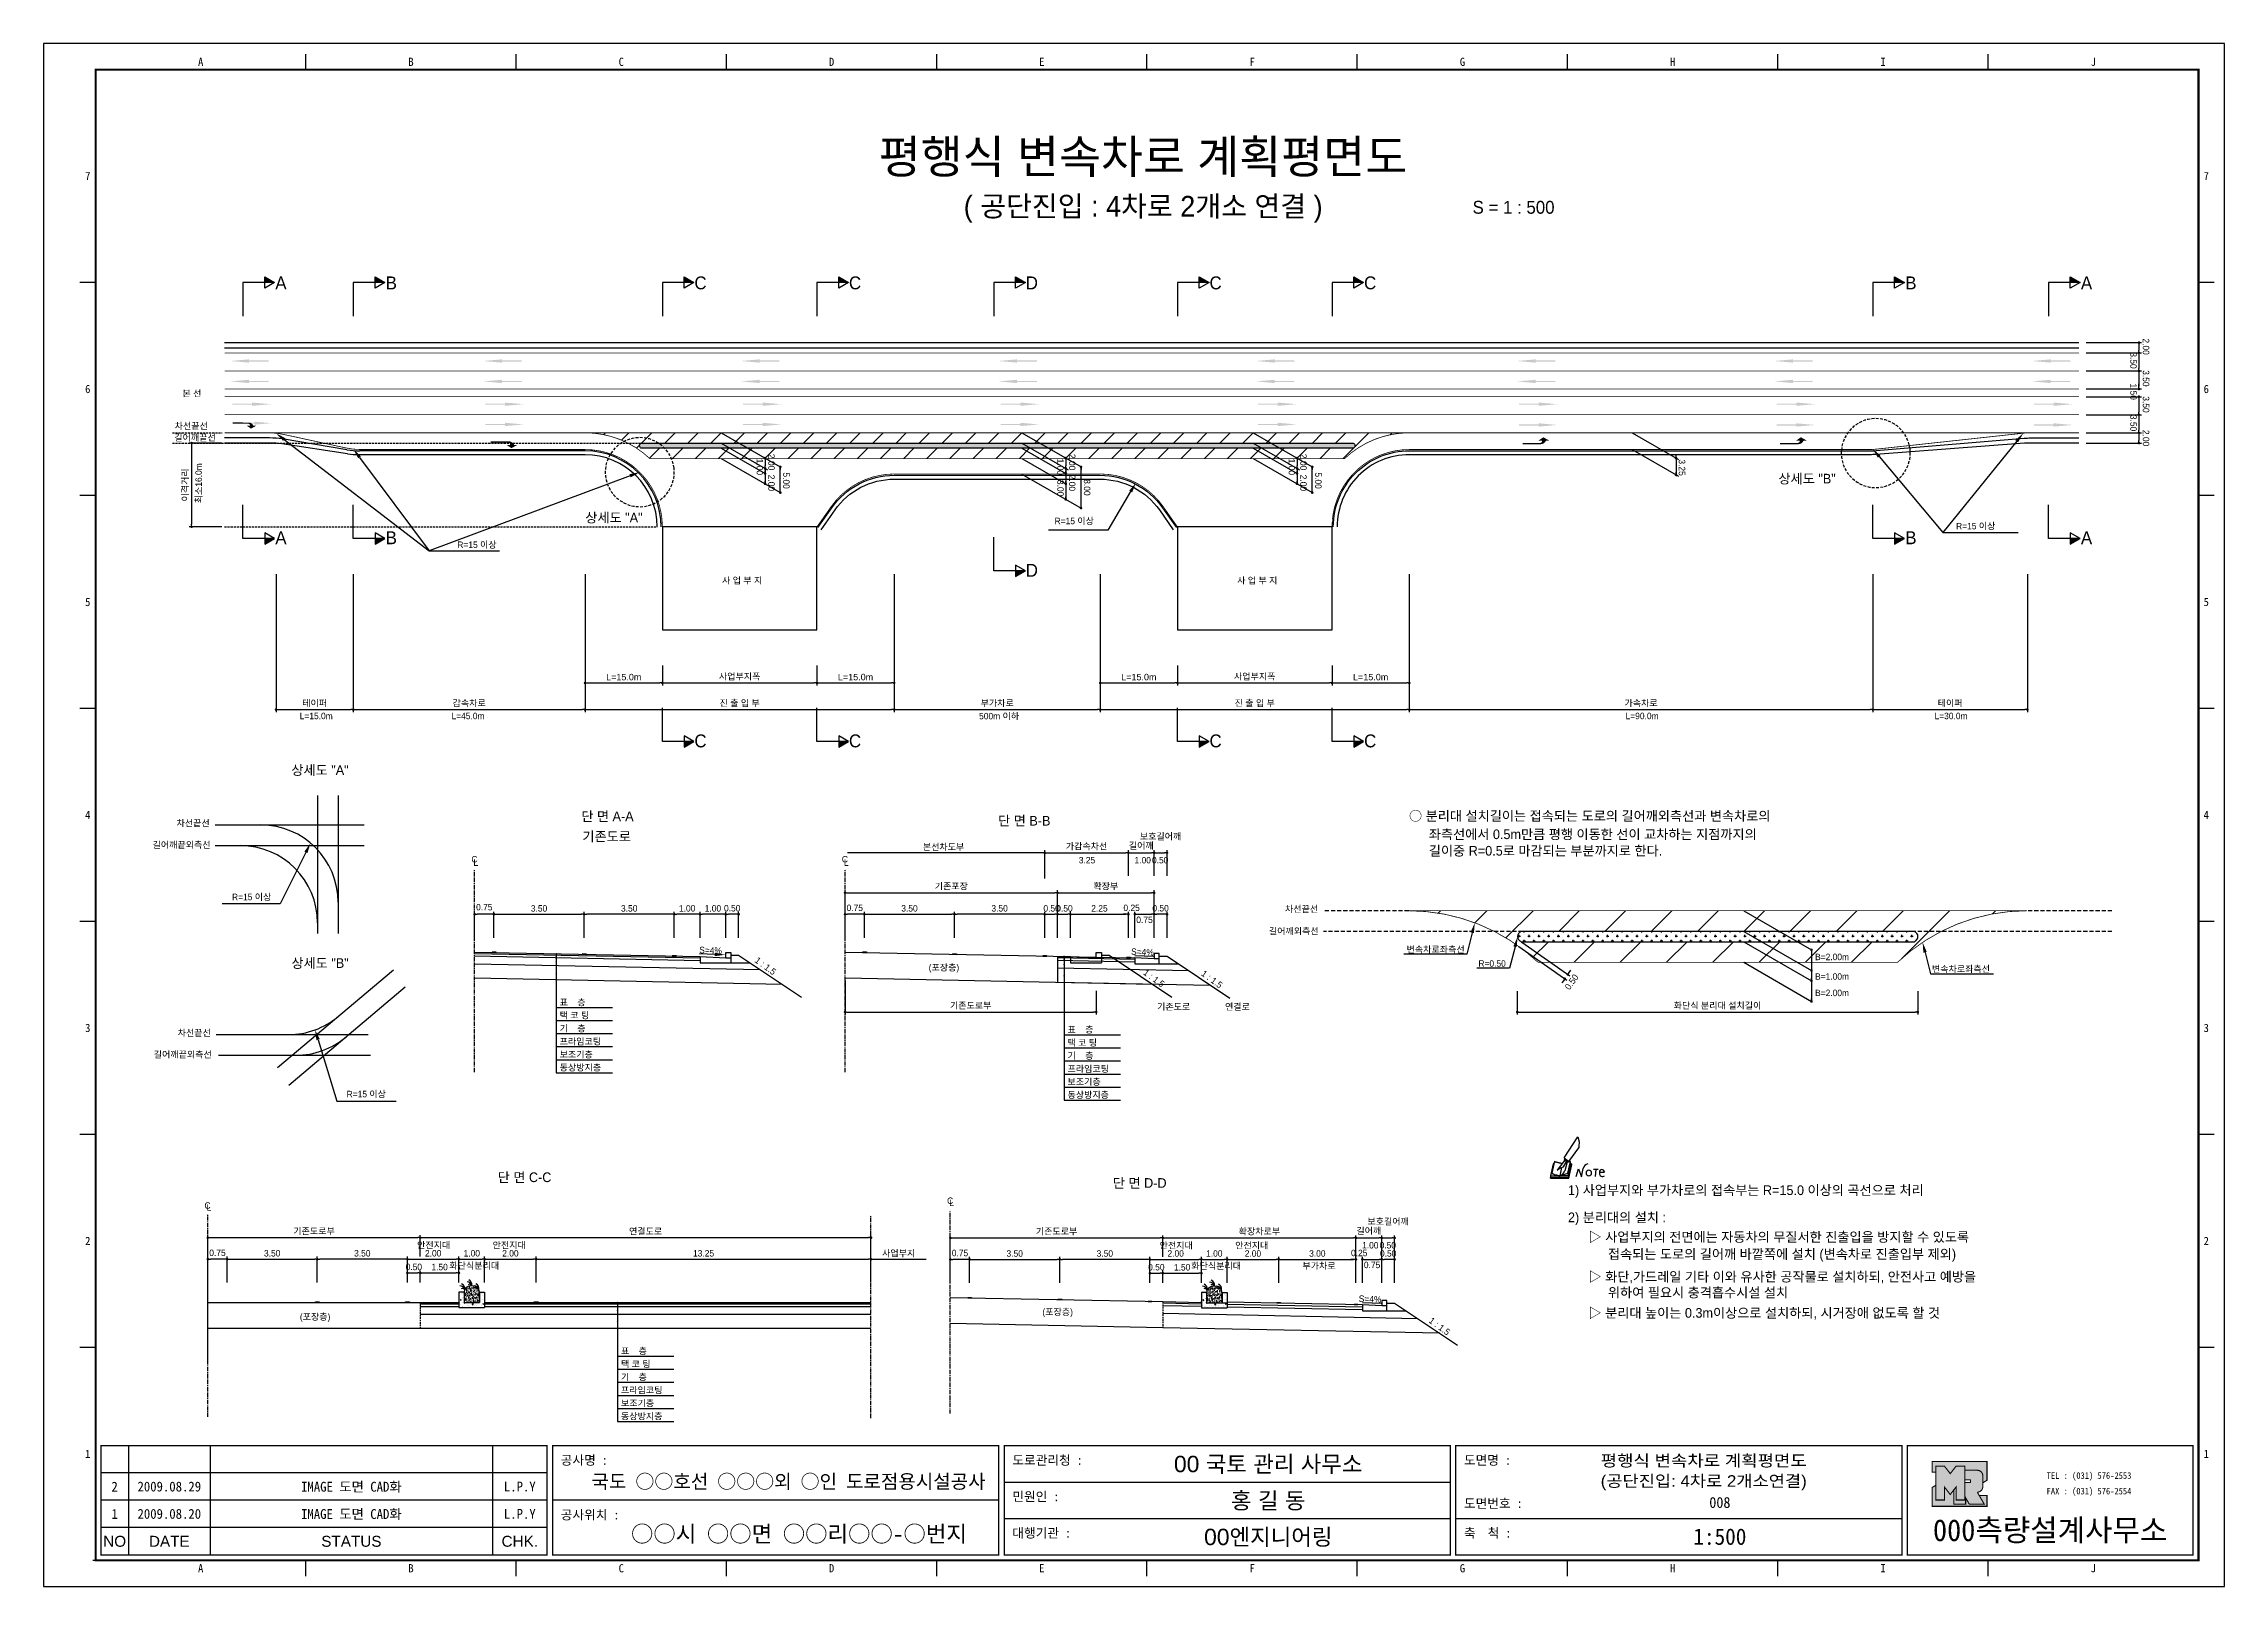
# Model space of a CAD drawing. Header units: millimetres. Extents: x 462 to 886, y 2 to 302.
import ezdxf
from ezdxf.enums import TextEntityAlignment as Align

# ---------------------------------------------------------------- set-up
doc = ezdxf.new("R2010")
doc.units = ezdxf.units.MM
doc.header["$LTSCALE"] = 0.25
doc.linetypes.add('CENTER', pattern=[50.8, 31.75, -6.35, 6.35, -6.35])
doc.linetypes.add('HIDDEN', pattern=[9.525, 6.35, -3.175])
for name, color, linetype in [('CC-GSTR-0004', 4, 'Continuous'), ('CM-LANE-0030', 30, 'Continuous'), ('CZ-DIMT-0002', 7, 'Continuous'), ('CZ-EXST-0002', 22, 'Continuous'), ('CZ-LIN1-0007', 7, 'Continuous'), ('CZ-LIN2-0003', 3, 'Continuous'), ('CZ-LINE-0001', 7, 'Continuous'), ('CZ-TEXT-BOX0', 7, 'Continuous'), ('TITLE', 7, 'Continuous')]:
    doc.layers.add(name, color=color, linetype=linetype)
doc.styles.add('견고딕', font='arial.ttf')
doc.styles.add('돋움', font='')
doc.styles.add('돋음체', font='')
doc.styles.get('돋움').set_extended_font_data('Dotum')
doc.styles.get('돋음체').set_extended_font_data('DotumChe')

msp = doc.modelspace()

# ---------------------------------------------------------------- texts
at = {"layer": 'CZ-DIMT-0002', "style": '돋움'}
for s, height, p in [('A', 2.5, (508.39, 255.3)), ('B', 2.5, (529.82, 255.3)), ('C', 2.5, (589.84, 255.3)), ('C', 2.5, (619.84, 255.3)), ('D', 2.5, (654.17, 255.3)), ('C', 2.5, (689.84, 255.3)), ('C', 2.5, (719.84, 255.3)), ('B', 2.5, (824.82, 255.3)), ('A', 2.5, (858.92, 255.3)), ('본 선', 1.25, (491.1, 233.85)), ('길어깨끝선', 1.25, (491.72, 225.27)), ('차선끝선', 1.25, (490.98, 227.53)), ('상세도 "B"', 1.875, (804.67, 217.31)), ('상세도 "A"', 1.875, (573.04, 209.75)), ('R=15 이상', 1.25, (662.4, 209.1)), ('R=15 이상', 1.25, (837.41, 208.11)), ('A', 2.5, (508.39, 205.84)), ('B', 2.5, (529.82, 205.84)), ('R=15 이상', 1.25, (546.45, 204.49)), ('B', 2.5, (824.82, 205.84)), ('A', 2.5, (858.92, 205.84)), ('D', 2.5, (654.17, 199.53)), ('사 업 부 지', 1.25, (597.93, 197.55)), ('사 업 부 지', 1.25, (697.93, 197.55)), ('L=15.0m', 1.25, (515.24, 171.26)), ('L=45.0m', 1.25, (544.71, 171.26)), ('500m 이하', 1.25, (647.81, 171.23)), ('L=90.0m', 1.25, (772.64, 171.26)), ('L=30.0m', 1.25, (832.61, 171.26)), ('C', 2.5, (589.84, 166.42)), ('C', 2.5, (619.84, 166.42)), ('C', 2.5, (689.84, 166.42)), ('C', 2.5, (719.84, 166.42)), ('차선끝선', 1.25, (491.34, 150.45)), ('길어깨끝외측선', 1.25, (489.1, 146.25)), ('C', 1.25, (545.96, 143.46)), ('C', 1.25, (617.87, 143.46)), ('L', 1.25, (546.22, 142.8)), ('L', 1.25, (618.13, 142.8)), ('R=15 이상', 1.25, (502.71, 136.13)), ('차선끝선', 1.25, (706.53, 133.79)), ('차선끝선', 1.25, (491.56, 109.77)), ('길어깨끝외측선', 1.25, (489.33, 105.57)), ('R=15 이상', 1.25, (524.96, 97.89)), ('C', 1.25, (494.15, 76.26)), ('L', 1.25, (494.41, 75.87)), ('C', 1.25, (638.3, 77.19)), ('L', 1.25, (638.57, 76.8))]:
    msp.add_text(s, height=height, dxfattribs=at).set_placement(p, align=Align.MIDDLE_CENTER)
for s, rotation, p in [('3.50', 270, (867.41, 241.83)), ('2.00', 270, (869.84, 244.52)), ('3.50', 270, (869.84, 238.36)), ('1.50', 270, (867.41, 235.78)), ('3.50', 270, (869.84, 233.3)), ('3.50', 270, (867.41, 229.69)), ('2.00', 270, (869.84, 226.77)), ('최소16.0m', 90, (493.04, 212.53))]:
    msp.add_text(s, height=1.25, rotation=rotation, dxfattribs=at).set_placement(p)
for s, p in [('○ 분리대 설치길이는 접속되는 도로의 길어깨외측선과 변속차로의', (727.38, 151.86)), ('좌측선에서 0.5m만큼 평행 이동한 선이 교차하는 지점까지의', (731.23, 148.3)), ('길이중 R=0.5로 마감되는 부분까지로 한다.', (731.23, 145.1)), ('1) 사업부지와 부가차로의 접속부는 R=15.0 이상의 곡선으로 처리', (758.25, 79.23)), ('2) 분리대의 설치 :', (758.25, 73.96)), ('▷ 사업부지의 전면에는 자동차의 무질서한 진출입을 방지할 수 있도록', (762.23, 70.16)), ('접속되는 도로의 길어깨 바깥쪽에 설치 (변속차로 진출입부 제외)', (766.01, 66.84)), ('▷ 화단,가드레일 기타 이와 유사한 공작물로 설치하되, 안전사고 예방을', (762.23, 62.44)), ('위하여 필요시 충격흡수시설 설치', (766.01, 59.37)), ('▷ 분리대 높이는 0.3m이상으로 설치하되, 시거장애 없도록 할 것', (762.23, 55.42))]:
    msp.add_text(s, height=1.875, dxfattribs=at).set_placement(p, align=Align.MIDDLE_LEFT)
for s, p in [('3.25', (663.28, 142.65)), ('1.00', (674.1, 142.65)), ('0.50', (677.49, 142.65)), ('길어깨외측선', (700.18, 128.88)), ('(포장층)', (634.14, 121.82)), ('변속차로좌측선', (726.92, 125.33)), ('R=0.50', (740.86, 122.6)), ('B=2.00m', (806.22, 123.87)), ('변속차로좌측선', (828.91, 121.52)), ('B=1.00m', (806.22, 120.08)), ('표    층', (562.5, 115.07)), ('기존도로', (678.48, 114.21)), ('연결로', (691.67, 114.21)), ('B=2.00m', (806.22, 116.89)), ('기    층', (562.5, 110.01)), ('택 코 팅', (562.5, 112.54)), ('표    층', (661.09, 109.77)), ('프라임코팅', (562.5, 107.48)), ('보조기층', (562.5, 104.95)), ('기    층', (661.09, 104.7)), ('택 코 팅', (661.09, 107.24)), ('동상방지층', (562.5, 102.42)), ('프라임코팅', (661.09, 102.17)), ('보조기층', (661.09, 99.64)), ('동상방지층', (661.09, 97.11)), ('안전지대', (534.82, 67.94)), ('안전지대', (549.49, 67.94)), ('사업부지', (625.1, 66.37)), ('안전지대', (678.97, 67.89)), ('안전지대', (693.64, 67.89)), ('1.00', (718.28, 67.92)), ('0.50', (721.68, 67.92)), ('화단식분리대', (541.09, 63.97)), ('화단식분리대', (685.12, 63.92)), ('부가차로', (706.7, 63.92)), ('(포장층)', (512.07, 54.05)), ('(포장층)', (656.22, 54.98)), ('표    층', (574.41, 47.4)), ('기    층', (574.41, 42.34)), ('택 코 팅', (574.41, 44.87)), ('프라임코팅', (574.41, 39.8)), ('보조기층', (574.41, 37.27)), ('동상방지층', (574.41, 34.74))]:
    msp.add_text(s, height=1.25, dxfattribs=at).set_placement(p)
for s, rotation, p in [('S=4%', 357.7094, (591.8, 125.78)), ('1 : 1.5', 323.8881, (602.46, 122.74)), ('S=4%', 357.7094, (675.64, 125.46)), ('1 : 1.5', 323.8881, (677.88, 120.37)), ('1 : 1.5', 323.8881, (689.13, 120.17)), ('S=4%', 357.7094, (719.83, 58.11)), ('1 : 1.5', 323.8881, (733.32, 52.82))]:
    msp.add_text(s, height=1.25, rotation=rotation, dxfattribs=at).set_placement(p, align=Align.MIDDLE_CENTER)
at = {"layer": 'CZ-LINE-0001', "style": '돋움'}
for s, rotation, p in [('1.00', 270, (600.74, 221.19)), ('2.00', 270, (603, 222.11)), ('1.00', 270, (659.11, 221.19)), ('2.00', 270, (661.38, 222.11)), ('1.00', 270, (704.01, 221.19)), ('2.00', 270, (706.28, 222.11)), ('3.25', 270, (779.76, 221.05)), ('2.00', 270, (603, 218.08)), ('5.00', 270, (605.89, 218.52)), ('3.00', 270, (659.11, 217.06)), ('2.00', 270, (661.38, 218.08)), ('8.00', 270, (664.27, 217.2)), ('2.00', 270, (706.28, 218.08)), ('5.00', 270, (709.17, 218.52)), ('0.50', 54.9032, (758.55, 117.98))]:
    msp.add_text(s, height=1.25, rotation=rotation, dxfattribs=at).set_placement(p)
msp.add_text('본선차도부', height=1.25, dxfattribs=at).set_placement((633, 145.21))
at = {"layer": 'CZ-LINE-0001', "insert": (489.86, 216.09), "char_height": 1.25, "attachment_point": 5, "rotation": 90, "style": '돋움'}
msp.add_mtext('\\A1;이격거리', dxfattribs=at)
at = {"layer": 'CZ-LINE-0001', "char_height": 1.25, "attachment_point": 5, "style": '돋움'}
for s, insert in [('\\A1;{\\fArial|b0|i0|c0|p32;L=15.0m}', (574.94, 178.8)), ('\\A1;사업부지폭', (597.44, 178.86)), ('\\A1;{\\fArial|b0|i0|c0|p32;L=15.0m}', (619.94, 178.8)), ('\\A1;{\\fArial|b0|i0|c0|p32;L=15.0m}', (674.94, 178.8)), ('\\A1;사업부지폭', (697.44, 178.86)), ('\\A1;{\\fArial|b0|i0|c0|p32;L=15.0m}', (719.94, 178.8)), ('\\A1;테이퍼', (514.94, 173.69)), ('\\A1;감속차로', (544.94, 173.69)), ('\\A1;진 출 입 부', (597.44, 173.69)), ('\\A1;부가차로', (647.44, 173.69)), ('\\A1;진 출 입 부', (697.44, 173.69)), ('\\A1;가속차로', (772.44, 173.69)), ('\\A1;테이퍼', (832.44, 173.69)), ('\\A1;보호길어깨', (679.16, 147.82)), ('\\A1;가감속차선', (664.79, 145.9)), ('\\A1;길어깨', (675.41, 146.02)), ('\\A1;기존포장', (638.54, 138.15)), ('\\A1;확장부', (668.54, 138.15)), ('\\A1;0.75', (547.87, 134.14)), ('\\A1;3.50', (558.5, 133.91)), ('\\A1;3.50', (576, 133.91)), ('\\A1;1.00', (587.25, 133.92)), ('\\A1;1.00', (592.25, 133.92)), ('\\A1;0.50', (596, 133.94)), ('\\A1;0.75', (619.79, 134.02)), ('\\A1;3.50', (630.41, 133.92)), ('\\A1;3.50', (647.91, 133.92)), ('\\A1;0.50', (658, 133.92)), ('\\A1;0.50', (660.5, 133.92)), ('\\A1;2.25', (667.29, 133.92)), ('\\A1;0.25', (673.54, 134.02)), ('\\A1;0.75', (676.04, 131.7)), ('\\A1;0.50', (679.16, 133.94)), ('\\A1;기존도로부', (642.29, 115.01)), ('\\A1;화단식 분리대 설치길이', (787.28, 114.99)), ('\\A1;기존도로부', (514.82, 71.21)), ('\\A1;연결도로', (579.19, 71.2)), ('\\A1;기존도로부', (658.97, 71.17)), ('\\A1;확장차로{\\fGulimChe|b0|i0|c129|p32;부}', (698.34, 71.17)), ('\\A1;길어깨', (719.59, 71.29)), ('\\A1;보호길어깨', (723.34, 73.09)), ('\\A1;0.75', (496.07, 67.08)), ('\\A1;3.50', (506.69, 66.98)), ('\\A1;3.50', (524.19, 66.98)), ('\\A1;0.50', (534.19, 64.33)), ('\\A1;2.00', (537.94, 66.98)), ('\\A1;1.50', (539.19, 64.31)), ('\\A1;1.00', (545.44, 66.98)), ('\\A1;2.00', (552.94, 66.98)), ('\\A1;13.25', (590.44, 66.98)), ('\\A1;0.75', (640.22, 67.04)), ('\\A1;3.50', (650.84, 66.94)), ('\\A1;3.50', (668.34, 66.94)), ('\\A1;0.50', (678.34, 64.28)), ('\\A1;2.00', (682.09, 66.94)), ('\\A1;1.50', (683.34, 64.26)), ('\\A1;1.00', (689.59, 66.94)), ('\\A1;2.00', (697.09, 66.94)), ('\\A1;3.00', (709.59, 66.94)), ('\\A1;0.25', (717.72, 67.04)), ('\\A1;0.75', (720.22, 64.72)), ('\\A1;0.50', (723.34, 66.96))]:
    msp.add_mtext(s, dxfattribs=dict(at, insert=insert))
at = {"layer": 'CZ-TEXT-BOX0', "style": '돋움'}
for s, p in [('상세도 "A"', (515.98, 160.76)), ('단 면 A-A', (571.78, 151.78)), ('기존도로', (571.63, 147.88)), ('단 면 B-B', (652.7, 150.92)), ('상세도 "B"', (515.99, 123.3)), ('단 면 C-C', (555.68, 81.74)), ('단 면 D-D', (675.11, 80.63))]:
    msp.add_text(s, height=1.875, dxfattribs=at).set_placement(p, align=Align.MIDDLE_CENTER)
for s, width, p, p2 in [('평행식 변속차로 계획평면도', 1.010039, (764.6, 25.63), (804.6, 25.63)), ('(공단진입: 4차로 2개소연결)', 0.990042, (764.6, 21.68), (804.6, 21.68))]:
    msp.add_text(s, height=2.25, dxfattribs=dict(at, width=width)).set_placement(p, p2, align=Align.FIT)
at = {"layer": 'TITLE', "color": 3, "linetype": 'Continuous', "style": '돋음체'}
for s, p in [('A', (492.81, 298.2)), ('B', (533.64, 298.2)), ('C', (574.46, 298.2)), ('D', (615.29, 298.2)), ('E', (656.11, 298.2)), ('F', (696.93, 298.2)), ('G', (737.76, 298.2)), ('H', (778.58, 298.2)), ('I', (819.41, 298.2)), ('J', (860.23, 298.2)), ('7', (470.89, 276.03)), ('7', (882.16, 276.03)), ('6', (470.89, 234.7)), ('6', (882.16, 234.7)), ('5', (470.89, 193.37)), ('5', (882.16, 193.37)), ('4', (470.89, 152.04)), ('4', (882.16, 152.04)), ('3', (470.89, 110.71)), ('3', (882.16, 110.71)), ('2', (470.89, 69.39)), ('2', (882.16, 69.39)), ('1', (470.89, 28.06)), ('1', (882.16, 28.06)), ('A', (492.81, 5.87)), ('B', (533.64, 5.87)), ('C', (574.46, 5.87)), ('D', (615.29, 5.87)), ('E', (656.11, 5.87)), ('F', (696.93, 5.87)), ('G', (737.76, 5.87)), ('H', (778.58, 5.87)), ('I', (819.41, 5.87)), ('J', (860.23, 5.87))]:
    msp.add_text(s, height=1.59, dxfattribs=at).set_placement(p, align=Align.MIDDLE)
at = {"layer": 'TITLE', "style": '돋움'}
for s, height, p in [('평행식 변속차로 계획평면도', 6.5, (675.74, 279.81)), ('( 공단진입 : 4차로 2개소 연결 )', 4, (675.78, 270.18))]:
    msp.add_text(s, height=height, dxfattribs=at).set_placement(p, align=Align.MIDDLE_CENTER)
msp.add_text('S = 1 : 500', height=2.5, dxfattribs=at).set_placement((739.73, 269.97), align=Align.MIDDLE_LEFT)
at = {"layer": 'TITLE', "style": '돋음체'}
for s, p in [('공사명 : ', (562.72, 25.95)), ('도로관리청 :', (650.39, 25.95)), ('도면명 :', (738.06, 25.95)), ('공사위치 :', (562.72, 15.34)), ('민원인 :', (650.39, 18.88)), ('도면번호 :', (738.06, 17.56)), ('대행기관 :', (650.39, 11.81)), ('축  척 :', (738.06, 11.81))]:
    msp.add_text(s, height=1.804, dxfattribs=at).set_placement(p)
at = {"layer": 'TITLE', "color": 7, "linetype": 'Continuous'}
for s, height, style, p in [('00 국토 관리 사무소', 3.1832, '견고딕', (700.06, 26.13)), ('국도 ○○호선 ○○○외 ○인 도로점용시설공사', 2.7, '돋음체', (606.94, 22.74)), ('홍 길 동', 3.183, '견고딕', (700.06, 19.06)), ('○○시 ○○면 ○○리○○-○번지', 3.1832, '돋음체', (608.96, 12.58)), ('00엔지니어링', 3.183, '견고딕', (700.06, 11.98))]:
    msp.add_text(s, height=height, dxfattribs=dict(at, style=style)).set_placement(p, align=Align.MIDDLE)
at = {"layer": 'TITLE', "color": 1, "linetype": 'Continuous', "style": '돋음체'}
msp.add_text('2', height=1.91, dxfattribs=at).set_placement((476.11, 21.71), align=Align.MIDDLE)
at = {"layer": 'TITLE', "linetype": 'Continuous'}
for s, height, style, p in [('2009.08.29', 1.91, '돋음체', (486.72, 21.71)), ('L.P.Y', 1.91, '돋음체', (554.76, 21.71)), ('1', 1.91, '돋음체', (476.11, 16.41)), ('2009.08.20', 1.91, '돋음체', (486.72, 16.41)), ('L.P.Y', 1.91, '돋음체', (554.76, 16.41)), ('008', 2.122, '돋음체', (787.74, 18.62)), ('1:500', 3.183, '돋음체', (787.74, 11.98)), ('NO', 2.122, '견고딕', (476.11, 11.1)), ('DATE', 2.122, '견고딕', (486.72, 11.1)), ('STATUS', 2.122, '견고딕', (522.07, 11.1)), ('CHK.', 2.122, '견고딕', (554.76, 11.1))]:
    msp.add_text(s, height=height, dxfattribs=dict(at, style=style)).set_placement(p, align=Align.MIDDLE)
at = {"layer": 'TITLE', "style": '돋음체'}
for p in [(522.07, 21.71), (522.07, 16.41)]:
    msp.add_text('IMAGE 도면 CAD화', height=1.9099, dxfattribs=at).set_placement(p, align=Align.MIDDLE)
at = {"layer": 'TITLE', "color": 180, "style": '돋음체'}
for s, p in [('TEL : (031) 576-2553', (851.17, 23.22)), ('FAX : (031) 576-2554', (851.17, 20.2))]:
    msp.add_text(s, height=1.2733, dxfattribs=at).set_placement(p)
msp.add_text('000측량설계사무소', height=4.244, dxfattribs=at).set_placement((851.86, 11.13), align=Align.CENTER)

# ---------------------------------------------------------------- blocks, each defined once
blk = doc.blocks.new('note')
for p, q in [((0.85, 3.5), (3.53, 7.57)), ((1.8, 2.79), (3.74, 5.46)), ((3.53, 7.57), (3.8, 6.64)), ((3.8, 6.64), (3.69, 5.72)), ((3.69, 5.72), (3.74, 5.46)), ((-1.24, 2.36), (-1.77, 0)), ((-1.77, 0), (1.77, 0)), ((-1.77, 0), (-1.77, -0.3)), ((-1.53, 0.52), (-1.55, 0.54)), ((-1.01, 2.9), (-1.53, 0.52)), ((-1.48, 0.48), (-1.53, 0.52)), ((-1.43, 0.44), (-1.48, 0.48)), ((-1.38, 0.41), (-1.43, 0.44)), ((-1.33, 0.4), (-1.38, 0.41)), ((-1.27, 0.37), (-1.33, 0.4)), ((-1.22, 0.35), (-1.27, 0.37)), ((-1.13, 2.36), (-1.24, 2.36)), ((-1.17, 0.33), (-1.22, 0.35)), ((-1.12, 0.32), (-1.17, 0.33)), ((-1.02, 0.25), (-1.12, 0.32)), ((-0.97, 0.22), (-1.02, 0.25)), ((-1, 2.9), (-1.01, 2.9)), ((-0.98, 2.85), (-1, 2.9)), ((-0.95, 2.8), (-0.98, 2.85)), ((-0.93, 0.21), (-0.97, 0.22)), ((-0.9, 2.75), (-0.95, 2.8)), ((-0.88, 0.19), (-0.93, 0.21)), ((-0.85, 2.72), (-0.9, 2.75)), ((-0.8, 0.18), (-0.88, 0.19)), ((-0.79, 2.69), (-0.85, 2.72)), ((-0.75, 0.17), (-0.8, 0.18)), ((-0.74, 2.68), (-0.79, 2.69)), ((-0.7, 0.16), (-0.75, 0.17)), ((-0.69, 2.65), (-0.74, 2.68)), ((-0.64, 0.15), (-0.7, 0.16)), ((-0.64, 2.65), (-0.69, 2.65)), ((-0.59, 2.63), (-0.64, 2.65)), ((-0.58, 0.14), (-0.64, 0.15)), ((-0.54, 2.62), (-0.59, 2.63)), ((-0.53, 0.13), (-0.58, 0.14)), ((-0.48, 2.61), (-0.54, 2.62)), ((-0.48, 0.12), (-0.53, 0.13)), ((-0.43, 2.61), (-0.48, 2.61)), ((-0.43, 0.11), (-0.48, 0.12)), ((0.75, 2.77), (-0.46, 1.16)), ((0.37, 2.24), (-0.46, 1.16)), ((-0.46, 1.16), (-0.08, 1.47)), ((-0.38, 2.59), (-0.43, 2.61)), ((-0.38, 0.08), (-0.43, 0.11)), ((-0.33, 2.59), (-0.38, 2.59)), ((-0.29, 0.06), (-0.38, 0.08)), ((-0.27, 2.58), (-0.33, 2.59)), ((-0.23, 0.05), (-0.29, 0.06)), ((-0.22, 2.57), (-0.27, 2.58)), ((-0.16, 0.04), (-0.23, 0.05)), ((-0.17, 2.56), (-0.22, 2.57)), ((-0.12, 2.55), (-0.17, 2.56)), ((-0.11, 0.03), (-0.16, 0.04)), ((-0.07, 2.53), (-0.12, 2.55)), ((-0.04, 0.02), (-0.11, 0.03)), ((-0.08, 1.47), (0.72, 1.75)), ((-0.01, 2.51), (-0.07, 2.53)), ((-0.05, -0.3), (-0.05, 0)), ((0, 0), (-0.04, 0.02)), ((0.04, 2.5), (-0.01, 2.51)), ((0.37, 1.63), (0, 0)), ((0, 0), (1.6, 0.53)), ((0, 0), (1.65, 0.18)), ((0, 0.01), (0.06, 0.04)), ((0, -0.3), (0, 0)), ((0.09, 2.48), (0.04, 2.5)), ((0.05, -0.3), (0.05, 0)), ((0.06, 0.04), (0.11, 0.07)), ((0.14, 2.48), (0.09, 2.48)), ((0.11, 0.07), (0.16, 0.09)), ((0.2, 2.47), (0.14, 2.48)), ((0.16, 0.09), (0.21, 0.12)), ((0.26, 2.43), (0.18, 2.46)), ((0.21, 0.12), (0.27, 0.14)), ((0.34, 2.4), (0.26, 2.43)), ((0.27, 0.14), (0.36, 0.19)), ((0.45, 2.37), (0.34, 2.4)), ((0.36, 0.19), (0.41, 0.22)), ((0.41, 0.22), (0.46, 0.27)), ((0.46, 0.27), (0.51, 0.3)), ((0.51, 0.3), (0.56, 0.34)), ((0.56, 0.34), (0.6, 0.4)), ((0.6, 0.4), (0.64, 0.45)), ((0.64, 0.45), (0.67, 0.51)), ((0.67, 0.51), (0.74, 0.58)), ((0.72, 1.75), (1.16, 2.53)), ((0.74, 0.58), (0.79, 0.63)), ((1, 3.1), (0.75, 2.77)), ((0.79, 0.63), (0.83, 0.68)), ((0.83, 0.68), (0.86, 0.73)), ((0.85, 3.5), (1.8, 2.79)), ((1, 3.4), (0.85, 3.21)), ((0.85, 3.21), (1.52, 2.71)), ((0.86, 0.73), (0.89, 0.79)), ((0.89, 0.84), (0.92, 0.89)), ((0.89, 0.79), (0.89, 0.84)), ((0.92, 0.89), (0.96, 0.95)), ((0.96, 0.95), (1.01, 0.97)), ((1.47, 2.74), (1.01, 0.97)), ((1.16, 2.53), (1.37, 2.82)), ((2.13, 2.84), (1.44, 2.63)), ((1.52, 2.71), (1.66, 2.9)), ((1.6, 0.53), (2.13, 2.84)), ((1.65, 0.18), (2.19, 2.48)), ((1.77, 0), (2.3, 2.36)), ((1.77, -0.3), (2.3, 2.07)), ((1.77, -0.38), (2.3, 1.99)), ((1.77, -0.44), (2.3, 1.93)), ((1.77, 0), (1.77, -0.3)), ((2.19, 2.48), (2.04, 2.47)), ((2.3, 2.36), (2.16, 2.36)), ((2.3, 2.36), (2.3, 2.07)), ((3.21, -0.08), (3.68, 1.4)), ((3.68, 1.4), (4.26, -0.14)), ((4.26, -0.14), (4.56, 1.44)), ((6.55, 1.34), (7.46, 1.34)), ((7.01, 1.34), (6.87, -0.11)), ((7.71, 0.77), (7.71, 0.55)), ((7.71, 0.77), (8.67, 0.77)), ((-1.77, -0.3), (1.77, -0.3)), ((-1.77, -0.43), (-1.77, -0.3)), ((-1.77, -0.37), (1.77, -0.37)), ((-1.77, -0.43), (1.77, -0.43))]:
    blk.add_line(p, q)
for centre, major_axis, start_param, end_param in [((0.4, 2.31), (0.0702, 0.0702), 3.283946, 6.425539), ((5.68, 1.23), (-0.806, 0.806), -0.591174, 0.597824), ((5.66, 0.58), (-0.378, 0.378), 3.926991, 10.210176), ((8.3, 0.49), (0.422, 0.422), 2.265602, 4.634911), ((8.19, 0.77), (-0.342, 0.342), 3.926991, 7.068583)]:
    blk.add_ellipse(centre, major_axis=major_axis, ratio=1, start_param=start_param, end_param=end_param)
blk = doc.blocks.new('_Dot')
at = {"color": 0, "linetype": 'ByBlock', "lineweight": -2}
blk.add_line((-0.5, 0), (-1, 0), dxfattribs=at)
at = {"color": 0, "linetype": 'ByBlock', "const_width": 0.5}
blk.add_lwpolyline([(-0.25, 0, 1), (0.25, 0, 1)], format="xyb", close=True, dxfattribs=at)

# ---------------------------------------------------------------- hatches: boundary and pattern name
at = {"layer": 'CM-LANE-0030'}
h = msp.add_hatch(dxfattribs=at)
h.set_pattern_fill('ANSI31', color=256, style=0)
h.set_pattern_definition([(45, (-2008.6883, 456.9156), (-2.245064, 2.245064), [])])
h.paths.add_polyline_path([(714.89, 221.21, -0.191871), (727.44, 226.21), (567.44, 226.21, -0.191871), (579.99, 221.21)])
h.paths.add_polyline_path([(578.35, 223.21, 0.002096), (578.22, 223.3, -0.732581), (578.51, 224.21), (716.37, 224.21, -0.732581), (716.66, 223.3, 0.002096), (716.53, 223.21)], flags=16)
h = msp.add_hatch(dxfattribs=at)
h.set_pattern_fill('ANSI31', color=256, scale=2, style=0)
h.set_pattern_definition([(45, (-552.5614, 589.562), (-4.490128, 4.490128), [])])
h.paths.add_polyline_path([(822.23, 123.46, -0.191871), (847.33, 133.46), (727.33, 133.46, -0.191871), (752.43, 123.46)])
h.paths.add_polyline_path([(749.15, 127.46, 0.002096), (748.89, 127.64, -0.732581), (749.46, 129.46), (825.19, 129.46, -0.732581), (825.77, 127.64, 0.002096), (825.51, 127.46)], flags=16)
at = {"layer": 'CZ-EXST-0002'}
h = msp.add_hatch(dxfattribs=at)
h.set_pattern_fill('AR-SAND', color=256, scale=0.01, style=0)
h.set_pattern_definition([(37.5, (-565.17836, 3540.28116), (-0.016000313, 0.489413237), [0, -0.38608, 0, -0.4318, 0, -0.41275]), (7.5, (-565.17836, 3540.28116), (0.44952328, 0.7168251), [0, -0.20828, 0, -0.34798, 0, -0.13335]), (327.5, (-565.49078, 3540.28116), (0.79099237, 0.001437185), [0, -0.127, 0, -0.4572, 0, -0.5969]), (317.5, (-565.4908, 3540.28116), (0.76355645, 0.22292932), [0, -0.0635, 0, -0.29972, 0, -0.3429])])
edge = h.paths.add_edge_path()
edge.add_ellipse((545.44, 59.44), major_axis=(-1.5, 0), ratio=0.829212, start_angle=180, end_angle=360)
edge.add_line((543.94, 59.44), (543.94, 57.44))
edge.add_line((543.94, 57.44), (546.94, 57.44))
edge.add_line((546.94, 57.44), (546.94, 59.44))
h = msp.add_hatch(dxfattribs=at)
h.set_pattern_fill('AR-SAND', color=256, scale=0.01, style=0)
h.set_pattern_definition([(37.5, (-421.02367, 3540.2358), (-0.016000313, 0.489413237), [0, -0.38608, 0, -0.4318, 0, -0.41275]), (7.5, (-421.0237, 3540.2358), (0.44952328, 0.7168251), [0, -0.20828, 0, -0.34798, 0, -0.13335]), (327.5, (-421.3361, 3540.2358), (0.79099237, 0.001437185), [0, -0.127, 0, -0.4572, 0, -0.5969]), (317.5, (-421.3361, 3540.2358), (0.76355645, 0.22292932), [0, -0.0635, 0, -0.29972, 0, -0.3429])])
edge = h.paths.add_edge_path()
edge.add_ellipse((689.59, 59.39), major_axis=(-1.5, 0), ratio=0.829212, start_angle=180, end_angle=360)
edge.add_line((688.09, 59.39), (688.09, 57.39))
edge.add_line((688.09, 57.39), (691.09, 57.39))
edge.add_line((691.09, 57.39), (691.09, 59.39))
at = {"layer": 'CZ-LIN1-0007'}
for points in [[(502.19, 240.46), (502.19, 240.25), (506.02, 240.25), (506.02, 240.03), (502.19, 240.03), (502.19, 239.82), (498.54, 240.14)], [(551.31, 240.46), (551.31, 240.25), (555.14, 240.25), (555.14, 240.03), (551.31, 240.03), (551.31, 239.82), (547.66, 240.14)], [(601.31, 240.46), (601.31, 240.25), (605.14, 240.25), (605.14, 240.03), (601.31, 240.03), (601.31, 239.82), (597.66, 240.14)], [(651.31, 240.46), (651.31, 240.25), (655.14, 240.25), (655.14, 240.03), (651.31, 240.03), (651.31, 239.82), (647.66, 240.14)], [(701.31, 240.46), (701.31, 240.25), (705.14, 240.25), (705.14, 240.03), (701.31, 240.03), (701.31, 239.82), (697.66, 240.14)], [(751.96, 240.46), (751.96, 240.25), (755.78, 240.25), (755.78, 240.03), (751.96, 240.03), (751.96, 239.82), (748.31, 240.14)], [(801.96, 240.46), (801.96, 240.25), (805.78, 240.25), (805.78, 240.03), (801.96, 240.03), (801.96, 239.82), (798.31, 240.14)], [(851.96, 240.46), (851.96, 240.25), (855.78, 240.25), (855.78, 240.03), (851.96, 240.03), (851.96, 239.82), (848.31, 240.14)], [(502.19, 236.5), (502.19, 236.29), (506.02, 236.29), (506.02, 236.07), (502.19, 236.07), (502.19, 235.86), (498.54, 236.18)], [(551.31, 236.5), (551.31, 236.29), (555.14, 236.29), (555.14, 236.07), (551.31, 236.07), (551.31, 235.86), (547.66, 236.18)], [(601.31, 236.5), (601.31, 236.29), (605.14, 236.29), (605.14, 236.07), (601.31, 236.07), (601.31, 235.86), (597.66, 236.18)], [(651.31, 236.5), (651.31, 236.29), (655.14, 236.29), (655.14, 236.07), (651.31, 236.07), (651.31, 235.86), (647.66, 236.18)], [(701.31, 236.5), (701.31, 236.29), (705.14, 236.29), (705.14, 236.07), (701.31, 236.07), (701.31, 235.86), (697.66, 236.18)], [(751.96, 236.5), (751.96, 236.29), (755.78, 236.29), (755.78, 236.07), (751.96, 236.07), (751.96, 235.86), (748.31, 236.18)], [(801.96, 236.5), (801.96, 236.29), (805.78, 236.29), (805.78, 236.07), (801.96, 236.07), (801.96, 235.86), (798.31, 236.18)], [(851.96, 236.5), (851.96, 236.29), (855.78, 236.29), (855.78, 236.07), (851.96, 236.07), (851.96, 235.86), (848.31, 236.18)], [(502.8, 232.08), (502.8, 231.87), (498.97, 231.87), (498.97, 231.65), (502.8, 231.65), (502.8, 231.44), (506.45, 231.76)], [(551.92, 232.08), (551.92, 231.87), (548.1, 231.87), (548.1, 231.65), (551.92, 231.65), (551.92, 231.44), (555.57, 231.76)], [(601.92, 232.08), (601.92, 231.87), (598.1, 231.87), (598.1, 231.65), (601.92, 231.65), (601.92, 231.44), (605.57, 231.76)], [(651.92, 232.08), (651.92, 231.87), (648.1, 231.87), (648.1, 231.65), (651.92, 231.65), (651.92, 231.44), (655.57, 231.76)], [(701.92, 232.08), (701.92, 231.87), (698.1, 231.87), (698.1, 231.65), (701.92, 231.65), (701.92, 231.44), (705.57, 231.76)], [(752.56, 232.08), (752.56, 231.87), (748.74, 231.87), (748.74, 231.65), (752.56, 231.65), (752.56, 231.44), (756.22, 231.76)], [(802.56, 232.08), (802.56, 231.87), (798.74, 231.87), (798.74, 231.65), (802.56, 231.65), (802.56, 231.44), (806.22, 231.76)], [(852.56, 232.08), (852.56, 231.87), (848.74, 231.87), (848.74, 231.65), (852.56, 231.65), (852.56, 231.44), (856.22, 231.76)], [(502.16, 228.2, -0.267976), (503.06, 227.59), (503.62, 227.59), (502.58, 227.02), (501.75, 227.59), (502.36, 227.59, 0.504994), (502.09, 227.96), (499.04, 227.98), (499.04, 228.22)], [(503.29, 228.37), (503.29, 228.18), (499.86, 228.18), (499.86, 227.99), (503.29, 227.99), (503.29, 227.79), (506.56, 228.08)], [(551.92, 228.15), (551.92, 227.93), (548.1, 227.93), (548.1, 227.72), (551.92, 227.72), (551.92, 227.51), (555.57, 227.83)], [(552.64, 224.56, -0.267976), (553.67, 223.87), (554.3, 223.87), (553.13, 223.22), (552.18, 223.87), (552.88, 223.87, 0.504994), (552.57, 224.29), (549.1, 224.31), (549.1, 224.58)], [(601.92, 228.15), (601.92, 227.93), (598.1, 227.93), (598.1, 227.72), (601.92, 227.72), (601.92, 227.51), (605.57, 227.83)], [(651.92, 228.15), (651.92, 227.93), (648.1, 227.93), (648.1, 227.72), (651.92, 227.72), (651.92, 227.51), (655.57, 227.83)], [(701.92, 228.15), (701.92, 227.93), (698.1, 227.93), (698.1, 227.72), (701.92, 227.72), (701.92, 227.51), (705.57, 227.83)], [(752.56, 228.05), (752.56, 227.84), (748.74, 227.84), (748.74, 227.62), (752.56, 227.62), (752.56, 227.41), (756.22, 227.73)], [(752.98, 223.99, 0.267976), (754.01, 224.68), (754.64, 224.68), (753.47, 225.34), (752.52, 224.69), (753.22, 224.68, -0.504994), (752.91, 224.26), (749.44, 224.24), (749.44, 223.97)], [(802.56, 228.05), (802.56, 227.84), (798.74, 227.84), (798.74, 227.62), (802.56, 227.62), (802.56, 227.41), (806.22, 227.73)], [(802.98, 223.99, 0.267976), (804.01, 224.68), (804.64, 224.68), (803.47, 225.34), (802.52, 224.69), (803.22, 224.68, -0.504994), (802.91, 224.26), (799.44, 224.24), (799.44, 223.97)], [(852.56, 228.05), (852.56, 227.84), (848.74, 227.84), (848.74, 227.62), (852.56, 227.62), (852.56, 227.41), (856.22, 227.73)], [(550.12, 125.35), (550.12, 125.47), (549.37, 125.49), (549.37, 125.36)], [(567.62, 125), (567.62, 125.12), (566.87, 125.14), (566.87, 125.01)], [(585.12, 124.65), (585.12, 124.77), (584.37, 124.79), (584.37, 124.66)], [(622.04, 125.35), (622.04, 125.47), (621.29, 125.49), (621.29, 125.36)], [(639.54, 125), (639.54, 125.12), (638.79, 125.14), (638.79, 125.01)], [(657.04, 124.65), (657.04, 124.77), (656.29, 124.79), (656.29, 124.66)], [(673.29, 124.32), (673.29, 124.45), (672.54, 124.46), (672.54, 124.34)], [(515.82, 57.44), (515.82, 57.56), (515.07, 57.56), (515.07, 57.44)], [(533.32, 57.44), (533.32, 57.56), (532.57, 57.56), (532.57, 57.44)], [(558.32, 57.44), (558.32, 57.56), (557.57, 57.56), (557.57, 57.44)], [(642.47, 58.28), (642.47, 58.41), (641.72, 58.42), (641.72, 58.3)], [(659.97, 57.93), (659.97, 58.06), (659.22, 58.07), (659.22, 57.95)], [(677.47, 57.58), (677.47, 57.71), (676.72, 57.72), (676.72, 57.6)], [(702.47, 57.28), (702.47, 57.41), (701.72, 57.42), (701.72, 57.3)], [(717.47, 56.98), (717.47, 57.11), (716.72, 57.12), (716.72, 57)]]:
    msp.add_hatch(color=256, dxfattribs=at).paths.add_polyline_path(points)
at = {"layer": 'CZ-LIN2-0003'}
h = msp.add_hatch(dxfattribs=at)
h.set_pattern_fill('CROSS', color=256, scale=0.075, style=0)
h.set_pattern_definition([(0, (-2008.6883, 456.9156), (0.47625, 0.47625), [0.238125, -0.714375]), (90, (-2008.5692, 456.79653), (-0.47625, 0.47625), [0.238125, -0.714375])])
h.paths.add_polyline_path([(716.37, 224.21), (578.51, 224.21, 0.732581), (578.22, 223.3, -0.002096), (578.35, 223.21), (716.53, 223.21, -0.002096), (716.66, 223.3, 0.732581)])
h = msp.add_hatch(dxfattribs=at)
h.set_pattern_fill('CROSS', color=256, scale=0.15, style=0)
h.set_pattern_definition([(0, (-552.5614, 589.5622), (0.9525, 0.9525), [0.47625, -1.42875]), (90, (-552.3232, 589.3241), (-0.9525, 0.9525), [0.47625, -1.42875])])
h.paths.add_polyline_path([(749.46, 129.46, 0.732581), (748.89, 127.64, -0.002096), (749.15, 127.46), (825.51, 127.46, -0.002096), (825.77, 127.64, 0.732581), (825.19, 129.46)])
at = {"layer": 'CZ-LINE-0001'}
for points in [[(505.24, 256.48), (505.24, 255.38), (507.14, 255.38)], [(526.66, 256.48), (526.66, 255.38), (528.56, 255.38)], [(586.68, 256.48), (586.68, 255.38), (588.58, 255.38)], [(616.68, 256.48), (616.68, 255.38), (618.58, 255.38)], [(651.01, 256.48), (651.01, 255.38), (652.91, 255.38)], [(686.68, 256.48), (686.68, 255.38), (688.58, 255.38)], [(716.68, 256.48), (716.68, 255.38), (718.58, 255.38)], [(821.66, 256.48), (821.66, 255.38), (823.56, 255.38)], [(855.77, 256.48), (855.77, 255.38), (857.67, 255.38)], [(507.14, 205.71), (505.24, 205.71), (505.24, 204.61)], [(528.56, 205.71), (526.66, 205.71), (526.66, 204.61)], [(823.56, 205.71), (821.66, 205.71), (821.66, 204.61)], [(857.67, 205.71), (855.77, 205.71), (855.77, 204.61)], [(652.91, 199.4), (651.01, 199.4), (651.01, 198.3)], [(588.58, 166.28), (586.68, 166.28), (586.68, 165.19)], [(618.58, 166.28), (616.68, 166.28), (616.68, 165.19)], [(688.58, 166.28), (686.68, 166.28), (686.68, 165.19)], [(718.58, 166.28), (716.68, 166.28), (716.68, 165.19)]]:
    msp.add_hatch(color=256, dxfattribs=at).paths.add_polyline_path(points)
at = {"layer": 'TITLE', "ltscale": 150}
h = msp.add_hatch(color=8, dxfattribs=at)
edge = h.paths.add_edge_path()
edge.add_line((839.6, 26.58), (828.93, 26.58))
edge.add_line((828.93, 26.58), (828.93, 24.5))
edge.add_line((828.93, 24.5), (829.64, 24.5))
edge.add_line((829.64, 24.5), (829.64, 25.68))
edge.add_line((829.64, 25.68), (831.33, 25.68))
edge.add_line((831.33, 25.68), (832.46, 24.22))
edge.add_line((832.46, 24.22), (833.59, 25.68))
edge.add_line((833.59, 25.68), (835.28, 25.68))
edge.add_line((835.28, 25.68), (835.28, 24.88))
edge.add_line((835.28, 24.88), (837.72, 24.88))
edge.add_arc((837.72, 23.81), 1.07, 0, 90, ccw=False)
edge.add_line((838.78, 23.81), (838.78, 22.44))
edge.add_line((838.78, 22.44), (839.6, 22.95))
edge.add_line((839.6, 22.95), (839.6, 26.58))
h.paths.add_polyline_path([(833.14, 21.06), (832.46, 20.18), (831.33, 21.63), (831.33, 19.12), (829.64, 19.12), (829.64, 21.97), (828.93, 21.53), (828.93, 17.89), (839.6, 17.89), (839.6, 19.97), (838.1, 19.97), (839.05, 18.32), (836.15, 18.32), (835.45, 19.53), (835.45, 18.32), (833.14, 18.32)])
msp.add_hatch(color=5, dxfattribs=at).paths.add_polyline_path([(835.28, 25.68), (833.59, 25.68), (832.46, 24.22), (831.33, 25.68), (829.64, 25.68), (829.64, 19.12), (831.33, 19.12), (831.33, 21.63), (832.46, 20.18), (833.59, 21.63), (833.59, 19.12), (835.28, 19.12)])
h = msp.add_hatch(color=161, dxfattribs=at)
edge = h.paths.add_edge_path()
edge.add_arc((837.72, 23.81), 1.07, 360, 450)
edge.add_line((837.72, 24.88), (835.28, 24.88))
edge.add_line((835.28, 24.88), (835.28, 23.03))
edge.add_line((835.28, 23.03), (836.27, 23.03))
edge.add_arc((836.27, 22.91), 0.113, 0, 90, ccw=False)
edge.add_line((836.39, 22.91), (836.39, 22.6))
edge.add_arc((836.27, 22.6), 0.113, 270, 360, ccw=False)
edge.add_line((836.27, 22.49), (835.28, 22.49))
edge.add_line((835.28, 22.49), (835.28, 19.12))
edge.add_line((835.28, 19.12), (833.59, 19.12))
edge.add_line((833.59, 19.12), (833.59, 21.63))
edge.add_line((833.59, 21.63), (833.14, 21.06))
edge.add_line((833.14, 21.06), (833.14, 18.32))
edge.add_line((833.14, 18.32), (835.45, 18.32))
edge.add_line((835.45, 18.32), (835.45, 19.53))
edge.add_line((835.45, 19.53), (836.15, 18.32))
edge.add_line((836.15, 18.32), (839.05, 18.32))
edge.add_line((839.05, 18.32), (837.72, 20.64))
edge.add_arc((837.72, 21.71), 1.07, 270, 360)
edge.add_line((838.78, 21.71), (838.78, 23.81))

# ---------------------------------------------------------------- linework, layer by layer
at = {"color": 0, "linetype": 'ByBlock', "lineweight": -2}
for p, q in [((869.09, 243.46), (869.09, 243.21)), ((869.09, 241.96), (869.09, 242.21)), ((869.09, 241.46), (869.09, 241.21)), ((869.09, 238.46), (869.09, 238.71)), ((869.09, 237.96), (869.09, 237.71)), ((869.09, 234.96), (869.09, 235.21)), ((869.09, 234.96), (869.09, 235.21)), ((869.09, 232.96), (869.09, 232.71)), ((869.09, 232.96), (869.09, 232.71)), ((869.09, 229.96), (869.09, 230.21)), ((869.09, 229.46), (869.09, 229.21)), ((869.09, 226.46), (869.09, 226.71)), ((869.09, 225.96), (869.09, 225.71)), ((869.09, 224.46), (869.09, 224.71)), ((602.38, 221.06), (602.38, 220.81)), ((660.75, 221.06), (660.75, 220.81)), ((705.65, 221.06), (705.65, 220.81)), ((779.22, 221.56), (779.22, 221.81)), ((779.22, 221.06), (779.22, 220.81)), ((602.38, 219.56), (602.38, 219.81)), ((602.38, 219.06), (602.38, 218.81)), ((602.38, 218.56), (602.38, 218.81)), ((602.38, 216.56), (602.38, 216.81)), ((605.34, 219.35), (605.34, 219.1)), ((660.75, 219.56), (660.75, 219.81)), ((660.75, 219.06), (660.75, 218.81)), ((660.75, 218.56), (660.75, 218.81)), ((660.75, 216.56), (660.75, 216.81)), ((663.71, 219.35), (663.71, 219.1)), ((705.65, 219.56), (705.65, 219.81)), ((705.65, 219.06), (705.65, 218.81)), ((705.65, 218.56), (705.65, 218.81)), ((705.65, 216.56), (705.65, 216.81)), ((708.61, 219.35), (708.61, 219.1)), ((779.22, 218.31), (779.22, 218.56)), ((605.34, 214.85), (605.34, 215.1)), ((660.75, 213.56), (660.75, 213.81)), ((663.71, 211.85), (663.71, 212.1)), ((708.61, 214.85), (708.61, 215.1)), ((656.41, 144.7), (656.16, 144.7)), ((805.53, 125.61), (805.53, 125.36)), ((757.49, 120.06), (757.35, 119.86)), ((758.35, 121.29), (758.5, 121.5)), ((805.53, 121.61), (805.53, 121.36)), ((805.53, 120.11), (805.53, 120.36)), ((805.53, 116.11), (805.53, 116.36))]:
    msp.add_line(p, q, dxfattribs=at)
at = {"color": 0, "linetype": 'ByBlock', "const_width": 0.25}
for points in [[(869.09, 243.59, 1), (869.09, 243.84, 1)], [(869.09, 241.59, 1), (869.09, 241.84, 1)], [(869.09, 241.84, 1), (869.09, 241.59, 1)], [(869.09, 238.09, 1), (869.09, 238.34, 1)], [(869.09, 238.34, 1), (869.09, 238.09, 1)], [(869.09, 234.84, 1), (869.09, 234.59, 1)], [(869.09, 234.84, 1), (869.09, 234.59, 1)], [(869.09, 233.09, 1), (869.09, 233.34, 1)], [(869.09, 233.09, 1), (869.09, 233.34, 1)], [(869.09, 229.59, 1), (869.09, 229.84, 1)], [(869.09, 229.84, 1), (869.09, 229.59, 1)], [(869.09, 226.34, 1), (869.09, 226.09, 1)], [(869.09, 226.09, 1), (869.09, 226.34, 1)], [(869.09, 224.34, 1), (869.09, 224.09, 1)], [(602.38, 221.18, 1), (602.38, 221.43, 1)], [(660.75, 221.18, 1), (660.75, 221.43, 1)], [(705.65, 221.18, 1), (705.65, 221.43, 1)], [(779.22, 221.43, 1), (779.22, 221.18, 1)], [(779.22, 221.18, 1), (779.22, 221.43, 1)], [(602.38, 219.43, 1), (602.38, 219.18, 1)], [(602.38, 219.18, 1), (602.38, 219.43, 1)], [(602.38, 218.43, 1), (602.38, 218.18, 1)], [(602.38, 216.43, 1), (602.38, 216.18, 1)], [(605.34, 219.47, 1), (605.34, 219.72, 1)], [(660.75, 219.18, 1), (660.75, 219.43, 1)], [(660.75, 219.43, 1), (660.75, 219.18, 1)], [(660.75, 218.43, 1), (660.75, 218.18, 1)], [(660.75, 216.43, 1), (660.75, 216.18, 1)], [(663.71, 219.47, 1), (663.71, 219.72, 1)], [(705.65, 219.18, 1), (705.65, 219.43, 1)], [(705.65, 219.43, 1), (705.65, 219.18, 1)], [(705.65, 218.43, 1), (705.65, 218.18, 1)], [(705.65, 216.43, 1), (705.65, 216.18, 1)], [(708.61, 219.47, 1), (708.61, 219.72, 1)], [(779.22, 218.18, 1), (779.22, 217.93, 1)], [(605.34, 214.72, 1), (605.34, 214.47, 1)], [(660.75, 213.43, 1), (660.75, 213.18, 1)], [(663.71, 211.72, 1), (663.71, 211.47, 1)], [(708.61, 214.72, 1), (708.61, 214.47, 1)], [(656.54, 144.7, 1), (656.79, 144.7, 1)], [(805.53, 125.73, 1), (805.53, 125.98, 1)], [(757.56, 120.17, 1), (757.71, 120.37, 1)], [(758.28, 121.19, 1), (758.14, 120.99, 1)], [(805.53, 121.73, 1), (805.53, 121.98, 1)], [(805.53, 119.98, 1), (805.53, 119.73, 1)], [(805.53, 115.98, 1), (805.53, 115.73, 1)]]:
    msp.add_lwpolyline(points, format="xyb", close=True, dxfattribs=at)
at = {"layer": 'CC-GSTR-0004'}
for p, q in [((506.2, 225.21), (497.44, 225.21)), ((521.21, 222.92), (508.66, 225.01)), ((506.32, 224.21), (497.44, 224.21)), ((521.33, 222.13), (508.54, 224.05)), ((521.21, 222.92), (521.21, 222.92)), ((567.44, 221.96), (523.56, 221.96)), ((567.44, 222.71), (523.68, 222.71)), ((523.68, 222.71), (523.68, 222.71)), ((589.75, 124.55), (594.75, 124.35)), ((589.75, 124.55), (589.75, 123.35)), ((589.75, 123.35), (595.75, 123.35)), ((594.75, 125.35), (595.75, 125.35)), ((594.75, 124.35), (594.75, 125.35)), ((594.75, 124.35), (595.75, 124.35)), ((595.75, 125.35), (595.75, 123.35))]:
    msp.add_line(p, q, dxfattribs=at)
for points in [[(497.44, 243.71), (857.44, 243.71)], [(497.44, 242.71), (857.44, 242.71)], [(678.91, 124.16), (677.91, 124.16), (674.16, 124.31), (674.16, 123.16), (678.91, 123.16), (678.91, 125.16), (677.91, 125.16), (677.91, 124.16)], [(723.09, 56.81), (722.09, 56.81), (718.34, 56.96), (718.34, 55.81), (723.09, 55.81), (723.09, 57.81), (722.09, 57.81), (722.09, 56.81)]]:
    msp.add_lwpolyline(points, dxfattribs=at)
for points in [[(712.69, 207.96, -0.414214), (727.44, 222.71), (816.81, 222.71), (816.81, 222.71, 0.020788), (818.06, 222.76), (818.06, 222.76), (846.82, 225.16), (846.82, 225.16, -0.020788), (848.06, 225.21), (857.44, 225.21)], [(857.44, 224.21), (848, 224.21, 0.018717), (846.88, 224.17), (818, 222.01, -0.018717), (816.88, 221.96), (727.44, 221.96, 0.414214), (713.44, 207.96)], [(612.64, 207.82), (615.34, 211.66, -0.245085), (627.44, 217.96), (667.44, 217.96, -0.245085), (679.53, 211.66), (682.23, 207.82)], [(613.26, 207.39), (615.96, 211.23, -0.245113), (627.44, 217.21), (667.44, 217.21, -0.245113), (678.92, 211.23), (681.62, 207.39)]]:
    msp.add_lwpolyline(points, format="xyb", dxfattribs=at)
for centre, radius, start, end in [((506.2, 210.21), 15, 80.5377, 90), ((506.32, 209.21), 15, 81.4692, 90), ((523.68, 237.71), 15, 260.5377, 270), ((523.56, 236.96), 15, 261.4692, 270), ((567.44, 207.96), 14.75, 0, 90), ((567.44, 207.96), 14, 0, 90)]:
    msp.add_arc(centre, radius, start, end, dxfattribs=at)
at = {"layer": 'CM-LANE-0030', "const_width": 0.15}
for points in [[(497.44, 234.71), (857.44, 234.71)], [(497.44, 233.21), (857.44, 233.21)]]:
    msp.add_lwpolyline(points, dxfattribs=at)
for points in [[(567.44, 226.21), (727.44, 226.21, 0.191871), (714.89, 221.21), (579.99, 221.21, 0.191871)], [(727.33, 133.46), (847.33, 133.46, 0.191871), (822.23, 123.46), (752.43, 123.46, 0.191871)]]:
    msp.add_lwpolyline(points, format="xyb", close=True, dxfattribs=at)
at = {"layer": 'CZ-EXST-0002'}
for p, q in [((515.5, 155.85), (515.5, 129.07)), ((519.49, 155.85), (519.49, 129.07)), ((495.61, 150.11), (524.56, 150.11)), ((495.61, 146.1), (524.56, 146.1)), ((617.91, 125.43), (661.66, 124.56)), ((661.66, 124.56), (661.66, 123.36)), ((661.66, 124.56), (666.66, 124.36)), ((661.66, 123.36), (667.66, 123.36)), ((666.66, 124.36), (666.66, 125.36)), ((666.66, 125.36), (667.66, 125.36)), ((666.66, 124.36), (667.66, 124.36)), ((667.66, 125.36), (667.66, 123.36)), ((667.66, 124.86), (669.16, 124.86)), ((669.16, 124.86), (681.36, 116.72)), ((507.71, 103.01), (530.26, 121.99)), ((509.92, 99.64), (532.52, 118.67)), ((617.91, 120.43), (677.59, 119.24)), ((495.84, 109.43), (525.32, 109.43)), ((496.25, 105.43), (525.8, 105.43)), ((543.37, 59.27), (543.37, 59.27)), ((494.19, 57.44), (535.44, 57.44)), ((542.94, 57.65), (542.98, 57.7)), ((542.94, 57.47), (543, 57.46)), ((542.95, 58.34), (542.95, 58.34)), ((543.01, 57.46), (542.98, 57.7)), ((543.1, 57.35), (543.1, 57.35)), ((543.19, 56.97), (543.19, 56.97)), ((543.22, 57.91), (543.38, 57.9)), ((543.24, 57.91), (543.36, 58.05)), ((543.35, 57.89), (543.32, 58.05)), ((543.61, 56.64), (543.61, 56.64)), ((543.64, 57.49), (543.64, 57.49)), ((543.67, 58.34), (543.67, 58.34)), ((543.68, 58.26), (543.68, 58.26)), ((543.7, 59.18), (543.7, 59.18)), ((543.72, 56.62), (543.72, 56.62)), ((543.74, 57.43), (543.74, 57.43)), ((543.77, 58.35), (543.77, 58.35)), ((543.83, 59.15), (543.83, 59.15)), ((543.92, 57.45), (543.92, 57.45)), ((543.93, 57.4), (544.06, 57.31)), ((543.94, 57.39), (544.06, 57.44)), ((544.03, 56.56), (544.03, 56.56)), ((544.05, 57.31), (544.09, 57.44)), ((544.54, 56.91), (544.54, 56.91)), ((544.89, 56.81), (544.89, 56.81)), ((545.08, 56.57), (545.08, 56.57)), ((545.49, 57.07), (545.69, 57.28)), ((545.49, 57.07), (545.71, 57.04)), ((545.62, 56.44), (545.62, 56.44)), ((545.64, 56.77), (545.64, 56.77)), ((545.72, 57.04), (545.69, 57.28)), ((545.9, 56.85), (545.9, 56.85)), ((546.21, 57), (546.21, 57)), ((546.27, 56.85), (546.27, 56.85)), ((546.43, 56.51), (546.43, 56.51)), ((546.78, 56.44), (546.78, 56.44)), ((546.94, 57.85), (546.94, 57.85)), ((546.94, 57.66), (547, 57.73)), ((546.94, 57.58), (547.02, 57.58)), ((546.99, 57.57), (546.96, 57.73)), ((546.97, 58.77), (546.97, 58.77)), ((547.24, 56.98), (547.24, 56.98)), ((547.25, 56.79), (547.25, 56.79)), ((547.4, 59.1), (547.4, 59.1)), ((547.43, 59.1), (547.43, 59.1)), ((547.52, 57.18), (547.52, 57.18)), ((547.55, 58.02), (547.55, 58.02)), ((547.58, 58.87), (547.58, 58.87)), ((547.58, 57.19), (547.71, 57.11)), ((547.59, 57.18), (547.77, 57.25)), ((547.61, 58.85), (547.61, 58.85)), ((547.7, 57.11), (547.75, 57.26)), ((547.75, 58.09), (547.75, 58.09)), ((547.79, 56.45), (547.79, 56.45)), ((547.9, 57.98), (547.9, 57.98)), ((679.59, 57.54), (638.34, 58.36)), ((687.09, 57.61), (687.14, 57.65)), ((687.09, 57.42), (687.16, 57.41)), ((687.11, 58.29), (687.11, 58.29)), ((687.16, 57.42), (687.13, 57.66)), ((687.26, 57.3), (687.26, 57.3)), ((687.34, 56.92), (687.34, 56.92)), ((687.38, 57.86), (687.53, 57.85)), ((687.39, 57.86), (687.51, 58.01)), ((687.5, 57.84), (687.47, 58)), ((687.52, 59.23), (687.52, 59.23)), ((687.77, 56.6), (687.77, 56.6)), ((687.8, 57.44), (687.8, 57.44)), ((687.83, 58.29), (687.83, 58.29)), ((687.84, 58.22), (687.84, 58.22)), ((687.86, 59.14), (687.86, 59.14)), ((687.88, 56.58), (687.88, 56.58)), ((687.89, 57.38), (687.89, 57.38)), ((687.93, 58.3), (687.93, 58.3)), ((687.98, 59.1), (687.98, 59.1)), ((688.08, 57.4), (688.08, 57.4)), ((688.08, 57.35), (688.21, 57.27)), ((688.1, 57.34), (688.22, 57.39)), ((688.19, 56.51), (688.19, 56.51)), ((688.21, 57.27), (688.25, 57.39)), ((688.7, 56.86), (688.7, 56.86)), ((689.05, 56.76), (689.05, 56.76)), ((689.23, 56.52), (689.23, 56.52)), ((689.64, 57.03), (689.87, 56.99)), ((689.65, 57.02), (689.85, 57.23)), ((689.77, 56.39), (689.77, 56.4)), ((689.79, 56.72), (689.79, 56.72)), ((689.87, 57), (689.85, 57.24)), ((690.05, 56.81), (690.05, 56.81)), ((690.37, 56.95), (690.37, 56.95)), ((690.43, 56.8), (690.43, 56.8)), ((690.59, 56.46), (690.59, 56.46)), ((690.94, 56.4), (690.94, 56.4)), ((691.09, 57.61), (691.16, 57.69)), ((691.09, 57.54), (691.17, 57.53)), ((691.1, 57.81), (691.1, 57.81)), ((691.15, 57.52), (691.12, 57.68)), ((691.13, 58.72), (691.13, 58.72)), ((691.39, 56.93), (691.39, 56.93)), ((691.41, 56.75), (691.41, 56.75)), ((691.55, 59.05), (691.55, 59.05)), ((691.59, 59.05), (691.59, 59.05)), ((691.67, 57.13), (691.67, 57.13)), ((691.7, 57.98), (691.7, 57.98)), ((691.73, 58.82), (691.73, 58.82)), ((691.73, 57.15), (691.86, 57.06)), ((691.75, 57.14), (691.92, 57.21)), ((691.76, 58.81), (691.76, 58.81)), ((691.86, 57.06), (691.91, 57.22)), ((691.9, 58.05), (691.9, 58.05)), ((691.95, 56.41), (691.95, 56.41)), ((692.06, 57.93), (692.06, 57.93)), ((494.19, 52.44), (535.44, 52.44)), ((679.59, 52.54), (638.34, 53.36))]:
    msp.add_line(p, q, dxfattribs=at)
at = {"layer": 'CZ-LIN1-0007'}
for p, q in [((505.83, 226.21), (505.83, 226.21)), ((509.01, 225.87), (509.01, 225.87)), ((520.87, 223.3), (520.87, 223.3)), ((549.37, 125.49), (550.12, 125.47)), ((549.37, 125.36), (550.12, 125.35)), ((550.12, 125.47), (550.12, 125.35)), ((566.87, 125.14), (567.62, 125.12)), ((566.87, 125.01), (567.62, 125)), ((567.62, 125.12), (567.62, 125)), ((584.37, 124.79), (585.12, 124.77)), ((584.37, 124.66), (585.12, 124.65)), ((585.12, 124.77), (585.12, 124.65)), ((621.29, 125.49), (622.04, 125.47)), ((621.29, 125.36), (622.04, 125.35)), ((622.04, 125.47), (622.04, 125.35)), ((638.79, 125.14), (639.54, 125.12)), ((638.79, 125.01), (639.54, 125)), ((639.54, 125.12), (639.54, 125)), ((656.29, 124.79), (657.04, 124.77)), ((656.29, 124.66), (657.04, 124.65)), ((657.04, 124.77), (657.04, 124.65)), ((672.54, 124.46), (673.29, 124.45)), ((672.54, 124.34), (673.29, 124.32)), ((673.29, 124.45), (673.29, 124.32)), ((515.07, 57.56), (515.82, 57.56)), ((515.07, 57.44), (515.07, 57.56)), ((515.82, 57.44), (515.07, 57.44)), ((515.82, 57.56), (515.82, 57.44)), ((532.57, 57.56), (533.32, 57.56)), ((532.57, 57.44), (532.57, 57.56)), ((533.32, 57.44), (532.57, 57.44)), ((533.32, 57.56), (533.32, 57.44)), ((557.57, 57.44), (557.57, 57.56)), ((557.57, 57.56), (558.32, 57.56)), ((558.32, 57.44), (557.57, 57.44)), ((558.32, 57.56), (558.32, 57.44)), ((641.72, 58.3), (641.72, 58.42)), ((641.72, 58.42), (642.47, 58.41)), ((642.47, 58.28), (641.72, 58.3)), ((642.47, 58.41), (642.47, 58.28)), ((659.22, 58.07), (659.97, 58.06)), ((659.22, 57.95), (659.22, 58.07)), ((659.97, 57.93), (659.22, 57.95)), ((659.97, 58.06), (659.97, 57.93)), ((676.72, 57.6), (676.72, 57.72)), ((676.72, 57.72), (677.47, 57.71)), ((677.47, 57.58), (676.72, 57.6)), ((677.47, 57.71), (677.47, 57.58)), ((701.72, 57.3), (701.72, 57.42)), ((701.72, 57.42), (702.47, 57.41)), ((702.47, 57.28), (701.72, 57.3)), ((702.47, 57.41), (702.47, 57.28)), ((716.72, 57.12), (717.47, 57.11)), ((716.72, 57), (716.72, 57.12)), ((717.47, 56.98), (716.72, 57)), ((717.47, 57.11), (717.47, 56.98))]:
    msp.add_line(p, q, dxfattribs=at)
at = {"layer": 'CZ-LIN1-0007', "const_width": 0.15}
for points in [[(497.44, 241.71), (857.44, 241.71)], [(536.64, 226.21), (567.44, 226.21)], [(727.44, 226.21), (787.84, 226.21)]]:
    msp.add_lwpolyline(points, dxfattribs=at)
at = {"layer": 'CZ-LIN1-0007', "linetype": 'HIDDEN', "const_width": 0.15}
for points in [[(497.44, 238.21), (857.44, 238.21)], [(497.44, 229.71), (857.44, 229.71)], [(505.83, 226.21), (536.64, 226.21)], [(787.84, 226.21), (848.25, 226.21)]]:
    msp.add_lwpolyline(points, dxfattribs=at)
at = {"layer": 'CZ-LIN1-0007', "const_width": 0.15}
for points in [[(582.44, 207.96, 0.414214), (567.44, 222.96), (524.04, 222.96, -0.053393), (520.87, 223.3), (509.01, 225.87, 0.053393), (505.83, 226.21), (497.44, 226.21)], [(857.44, 226.21), (848.25, 226.21, 0.026985), (846.63, 226.13), (818.24, 223.05, -0.026985), (816.63, 222.96), (727.44, 222.96, 0.414214), (712.44, 207.96)], [(612.44, 207.96), (615.14, 211.8, -0.245076), (627.44, 218.21), (667.44, 218.21, -0.245076), (679.74, 211.8), (682.44, 207.96)]]:
    msp.add_lwpolyline(points, format="xyb", dxfattribs=at)
at = {"layer": 'CZ-LIN2-0003'}
for p, q in [((546, 125.43), (589.75, 124.55)), ((546, 125.18), (589.75, 124.3)), ((546, 124.68), (589.75, 123.8)), ((546, 123.18), (601.43, 122.07)), ((595.75, 124.85), (597.25, 124.85)), ((595.75, 123.35), (599.5, 123.35)), ((597.25, 124.85), (609.45, 116.72)), ((659.16, 124.61), (659.16, 119.61)), ((659.16, 124.61), (674.16, 124.31)), ((659.16, 124.36), (674.16, 124.06)), ((659.16, 123.86), (674.16, 123.56)), ((678.91, 124.66), (680.41, 124.66)), ((678.91, 123.16), (682.66, 123.16)), ((680.41, 124.66), (692.61, 116.52)), ((546, 120.43), (605.68, 119.23)), ((659.16, 122.36), (684.63, 121.85)), ((659.16, 119.61), (688.88, 119.01)), ((543.94, 59.44), (542.94, 59.44)), ((542.94, 59.44), (542.94, 56.44)), ((543.94, 59.44), (543.94, 57.44)), ((546.94, 59.44), (547.94, 59.44)), ((546.94, 59.44), (546.94, 57.44)), ((547.94, 59.44), (547.94, 56.44)), ((688.09, 59.39), (687.09, 59.39)), ((687.09, 59.39), (687.09, 56.39)), ((688.09, 59.39), (688.09, 57.39)), ((691.09, 59.39), (692.09, 59.39)), ((691.09, 59.39), (691.09, 57.39)), ((692.09, 59.39), (692.09, 56.39)), ((535.44, 57.44), (542.94, 57.44)), ((535.44, 57.19), (542.94, 57.19)), ((535.44, 56.69), (542.94, 56.69)), ((535.44, 55.19), (622.94, 55.19)), ((542.94, 56.44), (547.94, 56.44)), ((543.94, 57.44), (546.94, 57.44)), ((547.94, 57.44), (622.94, 57.44)), ((547.94, 57.19), (622.94, 57.19)), ((547.94, 56.69), (622.94, 56.69)), ((687.09, 57.39), (679.59, 57.54)), ((687.09, 57.14), (679.59, 57.29)), ((687.09, 56.64), (679.59, 56.79)), ((729.12, 54.3), (679.59, 55.29)), ((687.09, 56.39), (692.09, 56.39)), ((688.09, 57.39), (691.09, 57.39)), ((691.09, 57.39), (692.09, 57.39)), ((718.34, 56.96), (692.09, 57.49)), ((718.34, 56.51), (692.09, 57.04)), ((718.34, 56.01), (692.09, 56.54)), ((723.09, 57.31), (724.59, 57.31)), ((723.09, 55.81), (726.84, 55.81)), ((724.59, 57.31), (736.8, 49.18)), ((535.44, 52.44), (622.94, 52.44)), ((733.37, 51.46), (679.59, 52.54))]:
    msp.add_line(p, q, dxfattribs=at)
for points in [[(716.53, 223.21), (578.35, 223.21, 0.002096), (578.22, 223.3, -0.732581), (578.51, 224.21), (716.37, 224.21, -0.732581), (716.66, 223.3, 0.002096)], [(825.51, 127.46, -0.002096), (825.77, 127.64, 0.732581), (825.19, 129.46), (749.46, 129.46, 0.732581), (748.89, 127.64, -0.002096), (749.15, 127.46)]]:
    msp.add_lwpolyline(points, format="xyb", close=True, dxfattribs=at)
for points in [[(612.44, 207.96), (582.44, 207.96), (582.44, 187.96), (612.44, 187.96)], [(712.44, 207.96), (682.44, 207.96), (682.44, 187.96), (712.44, 187.96)]]:
    msp.add_lwpolyline(points, close=True, dxfattribs=at)
for centre, radius, start, end in [((504.49, 135.11), 15, 0, 90), ((500.5, 131.1), 15, 0, 90), ((509.87, 124.43), 15, 270, 310.097), ((511.33, 120.43), 15, 270, 310.097), ((543.17, 59.77), 0.88, 7.8639, 92.7752), ((543.63, 59.75), 0.44, 19.771, 124.0366), ((543.07, 60.12), 1, 347.1802, 67.3267), ((544.57, 60.56), 0.88, 7.8639, 92.7752), ((545.03, 60.53), 0.44, 19.771, 124.0366), ((544.46, 60.9), 1, 347.1802, 67.3267), ((545.96, 59.77), 0.88, 7.8639, 92.7752), ((546.42, 59.75), 0.44, 19.771, 124.0366), ((545.85, 60.12), 1, 347.1802, 67.3267), ((687.33, 59.73), 0.88, 7.8639, 92.7752), ((687.79, 59.7), 0.44, 19.771, 124.0366), ((687.22, 60.07), 1, 347.1802, 67.3267), ((688.72, 60.51), 0.88, 7.8639, 92.7752), ((689.18, 60.48), 0.44, 19.771, 124.0366), ((688.62, 60.86), 1, 347.1802, 67.3267), ((690.12, 59.73), 0.88, 7.8639, 92.7752), ((690.57, 59.7), 0.44, 19.771, 124.0366), ((690.01, 60.07), 1, 347.1802, 67.3267)]:
    msp.add_arc(centre, radius, start, end, dxfattribs=at)
for centre in [(545.44, 59.44), (689.59, 59.39)]:
    msp.add_ellipse(centre, major_axis=(-1.5, 0), ratio=0.829212, start_param=3.141593, end_param=6.283185, dxfattribs=at)
at = {"layer": 'CZ-LINE-0001'}
for p, q in [((507.14, 255.38), (501, 255.38)), ((501, 255.38), (501, 248.84)), ((505.24, 254.28), (505.24, 256.48)), ((505.24, 256.48), (507.14, 255.38)), ((507.14, 255.38), (505.24, 254.28)), ((528.56, 255.38), (522.42, 255.38)), ((522.42, 255.38), (522.42, 248.84)), ((526.66, 254.28), (526.66, 256.48)), ((526.66, 256.48), (528.56, 255.38)), ((528.56, 255.38), (526.66, 254.28)), ((588.58, 255.38), (582.44, 255.38)), ((582.44, 255.38), (582.44, 248.84)), ((586.68, 254.28), (586.68, 256.48)), ((586.68, 256.48), (588.58, 255.38)), ((588.58, 255.38), (586.68, 254.28)), ((618.58, 255.38), (612.44, 255.38)), ((612.44, 255.38), (612.44, 248.84)), ((616.68, 254.28), (616.68, 256.48)), ((616.68, 256.48), (618.58, 255.38)), ((618.58, 255.38), (616.68, 254.28)), ((652.91, 255.38), (646.77, 255.38)), ((646.77, 255.38), (646.77, 248.84)), ((651.01, 254.28), (651.01, 256.48)), ((651.01, 256.48), (652.91, 255.38)), ((652.91, 255.38), (651.01, 254.28)), ((688.58, 255.38), (682.44, 255.38)), ((682.44, 255.38), (682.44, 248.84)), ((686.68, 254.28), (686.68, 256.48)), ((686.68, 256.48), (688.58, 255.38)), ((688.58, 255.38), (686.68, 254.28)), ((718.58, 255.38), (712.44, 255.38)), ((712.44, 255.38), (712.44, 248.84)), ((716.68, 254.28), (716.68, 256.48)), ((716.68, 256.48), (718.58, 255.38)), ((718.58, 255.38), (716.68, 254.28)), ((823.56, 255.38), (817.42, 255.38)), ((817.42, 255.38), (817.42, 248.84)), ((821.66, 254.28), (821.66, 256.48)), ((821.66, 256.48), (823.56, 255.38)), ((823.56, 255.38), (821.66, 254.28)), ((857.67, 255.38), (851.53, 255.38)), ((851.53, 255.38), (851.53, 248.84)), ((855.77, 254.28), (855.77, 256.48)), ((855.77, 256.48), (857.67, 255.38)), ((857.67, 255.38), (855.77, 254.28)), ((858.86, 243.71), (869.59, 243.71)), ((858.86, 241.71), (869.59, 241.71)), ((858.86, 241.71), (869.59, 241.71)), ((869.09, 243.21), (869.09, 242.21)), ((858.86, 238.21), (869.59, 238.21)), ((858.86, 238.21), (869.59, 238.21)), ((869.09, 241.21), (869.09, 238.71)), ((869.09, 237.71), (869.09, 235.21)), ((858.86, 234.71), (869.59, 234.71)), ((858.86, 234.71), (869.59, 234.71)), ((858.86, 233.21), (869.59, 233.21)), ((858.86, 233.21), (869.59, 233.21)), ((869.09, 235.21), (869.09, 235.71)), ((858.86, 229.71), (869.59, 229.71)), ((858.86, 229.71), (869.59, 229.71)), ((869.09, 232.71), (869.09, 232.21)), ((869.09, 232.71), (869.09, 230.21)), ((869.09, 229.21), (869.09, 226.71)), ((593.88, 226.21), (605.34, 219.6)), ((652.25, 226.21), (663.71, 219.6)), ((697.15, 226.21), (708.61, 219.6)), ((770.73, 226.21), (779.72, 221.02)), ((858.86, 226.21), (869.59, 226.21)), ((858.86, 226.21), (869.59, 226.21)), ((869.09, 225.71), (869.09, 224.71)), ((496.94, 224.21), (490.56, 224.21)), ((491.06, 223.71), (491.06, 208.46)), ((593.88, 224.21), (602.88, 219.02)), ((593.88, 223.21), (602.38, 218.31)), ((593.88, 221.21), (605.34, 214.6)), ((602.38, 220.81), (602.38, 219.81)), ((652.25, 224.21), (661.25, 219.02)), ((652.25, 223.21), (660.75, 218.31)), ((652.25, 221.21), (660.75, 216.31)), ((660.75, 220.81), (660.75, 219.81)), ((697.15, 224.21), (706.15, 219.02)), ((697.15, 223.21), (705.65, 218.31)), ((697.15, 221.21), (708.61, 214.6)), ((705.65, 220.81), (705.65, 219.81)), ((770.73, 222.96), (779.72, 217.77)), ((779.22, 220.81), (779.22, 217.8)), ((858.86, 224.21), (869.59, 224.21)), ((602.38, 218.81), (602.38, 216.31)), ((605.34, 214.6), (605.34, 219.6)), ((652.25, 218.21), (663.71, 211.6)), ((660.75, 218.81), (660.75, 213.31)), ((663.71, 211.6), (663.71, 219.6)), ((705.65, 218.81), (705.65, 216.31)), ((708.61, 214.6), (708.61, 219.6)), ((501, 205.71), (501, 212.25)), ((522.42, 205.71), (522.42, 212.25)), ((817.42, 205.71), (817.42, 212.25)), ((851.53, 205.71), (851.53, 212.25)), ((496.94, 207.96), (490.56, 207.96)), ((507.14, 205.71), (501, 205.71)), ((507.14, 205.71), (505.24, 206.81)), ((505.24, 206.81), (505.24, 204.61)), ((505.24, 204.61), (507.14, 205.71)), ((528.56, 205.71), (522.42, 205.71)), ((528.56, 205.71), (526.66, 206.81)), ((526.66, 206.81), (526.66, 204.61)), ((526.66, 204.61), (528.56, 205.71)), ((537.18, 203.29), (550.79, 203.29)), ((646.77, 199.4), (646.77, 205.94)), ((823.56, 205.71), (817.42, 205.71)), ((823.56, 205.71), (821.66, 206.81)), ((821.66, 206.81), (821.66, 204.61)), ((821.66, 204.61), (823.56, 205.71)), ((830.99, 206.85), (845.62, 206.85)), ((857.67, 205.71), (851.53, 205.71)), ((857.67, 205.71), (855.77, 206.81)), ((855.77, 206.81), (855.77, 204.61)), ((855.77, 204.61), (857.67, 205.71)), ((652.91, 199.4), (646.77, 199.4)), ((652.91, 199.4), (651.01, 200.49)), ((651.01, 200.49), (651.01, 198.3)), ((651.01, 198.3), (652.91, 199.4)), ((507.44, 198.77), (507.44, 171.99)), ((522.44, 198.77), (522.44, 171.99)), ((522.44, 198.77), (522.44, 171.99)), ((567.44, 198.77), (567.44, 171.99)), ((627.44, 198.77), (627.44, 171.99)), ((667.44, 198.77), (667.44, 171.99)), ((727.44, 198.77), (727.44, 171.99)), ((817.44, 198.77), (817.44, 171.99)), ((817.44, 198.77), (817.44, 171.99)), ((847.44, 198.77), (847.44, 171.99)), ((567.44, 181.04), (567.44, 171.99)), ((567.44, 181.04), (567.44, 177.16)), ((582.44, 181.04), (582.44, 177.16)), ((582.44, 181.04), (582.44, 177.16)), ((612.44, 181.04), (612.44, 177.16)), ((612.44, 181.04), (612.44, 177.16)), ((627.44, 181.04), (627.44, 171.99)), ((627.44, 181.04), (627.44, 177.16)), ((667.44, 181.04), (667.44, 177.16)), ((667.44, 181.04), (667.44, 171.99)), ((682.44, 181.04), (682.44, 177.16)), ((682.44, 181.04), (682.44, 177.16)), ((712.44, 181.04), (712.44, 177.16)), ((712.44, 181.04), (712.44, 177.16)), ((727.44, 181.04), (727.44, 171.99)), ((727.44, 181.04), (727.44, 177.16)), ((567.94, 177.66), (581.94, 177.66)), ((582.94, 177.66), (611.94, 177.66)), ((612.94, 177.66), (626.94, 177.66)), ((667.94, 177.66), (681.94, 177.66)), ((682.94, 177.66), (711.94, 177.66)), ((712.94, 177.66), (726.94, 177.66)), ((507.94, 172.49), (521.94, 172.49)), ((522.94, 172.49), (566.94, 172.49)), ((567.94, 172.49), (626.94, 172.49)), ((582.44, 166.28), (582.44, 172.83)), ((612.44, 166.28), (612.44, 172.83)), ((627.94, 172.49), (666.94, 172.49)), ((667.94, 172.49), (726.94, 172.49)), ((682.44, 166.28), (682.44, 172.83)), ((712.44, 166.28), (712.44, 172.83)), ((727.94, 172.49), (816.94, 172.49)), ((817.94, 172.49), (846.94, 172.49)), ((588.58, 166.28), (582.44, 166.28)), ((588.58, 166.28), (586.68, 167.38)), ((586.68, 167.38), (586.68, 165.19)), ((586.68, 165.19), (588.58, 166.28)), ((618.58, 166.28), (612.44, 166.28)), ((618.58, 166.28), (616.68, 167.38)), ((616.68, 167.38), (616.68, 165.19)), ((616.68, 165.19), (618.58, 166.28)), ((688.58, 166.28), (682.44, 166.28)), ((688.58, 166.28), (686.68, 167.38)), ((686.68, 167.38), (686.68, 165.19)), ((686.68, 165.19), (688.58, 166.28)), ((718.58, 166.28), (712.44, 166.28)), ((718.58, 166.28), (716.68, 167.38)), ((716.68, 167.38), (716.68, 165.19)), ((716.68, 165.19), (718.58, 166.28)), ((656.16, 144.7), (618.41, 144.7)), ((656.66, 139.73), (656.66, 145.2)), ((656.66, 140.23), (656.66, 145.2)), ((657.16, 144.7), (672.41, 144.7)), ((672.91, 140.23), (672.91, 145.2)), ((672.91, 140.23), (672.91, 145.2)), ((673.41, 144.7), (677.41, 144.7)), ((677.91, 140.23), (677.91, 145.2)), ((677.91, 140.23), (677.91, 145.2)), ((678.41, 144.7), (679.91, 144.7)), ((680.41, 140.23), (680.41, 145.2)), ((617.91, 133.28), (617.91, 137.45)), ((618.41, 136.95), (658.66, 136.95)), ((659.16, 133.28), (659.16, 137.45)), ((659.16, 133.28), (659.16, 137.45)), ((659.66, 136.95), (677.41, 136.95)), ((677.91, 133.28), (677.91, 137.45)), ((546, 128.22), (546, 133.27)), ((549.25, 132.77), (546.5, 132.77)), ((549.75, 128.22), (549.75, 133.27)), ((549.75, 128.22), (549.75, 133.27)), ((550.25, 132.77), (566.75, 132.77)), ((567.25, 128.22), (567.25, 133.27)), ((567.25, 128.22), (567.25, 133.27)), ((584.25, 132.77), (567.75, 132.77)), ((584.75, 128.22), (584.75, 133.27)), ((584.75, 128.22), (584.75, 133.27)), ((589.25, 132.77), (585.25, 132.77)), ((589.75, 128.22), (589.75, 133.27)), ((589.75, 128.22), (589.75, 133.27)), ((594.25, 132.77), (590.25, 132.77)), ((594.75, 130.67), (594.75, 133.27)), ((594.75, 128.22), (594.75, 133.27)), ((596.75, 132.77), (595.25, 132.77)), ((597.25, 128.22), (597.25, 133.27)), ((617.91, 128.23), (617.91, 133.28)), ((621.16, 132.78), (618.41, 132.78)), ((621.66, 128.23), (621.66, 133.28)), ((621.66, 128.23), (621.66, 133.28)), ((622.16, 132.78), (638.66, 132.78)), ((639.16, 128.23), (639.16, 133.28)), ((639.16, 128.23), (639.16, 133.28)), ((656.16, 132.78), (639.66, 132.78)), ((656.66, 128.23), (656.66, 133.28)), ((656.66, 128.23), (656.66, 133.28)), ((657.16, 132.78), (658.66, 132.78)), ((659.16, 128.23), (659.16, 133.28)), ((659.16, 128.23), (659.16, 133.28)), ((659.66, 132.78), (661.16, 132.78)), ((661.66, 128.23), (661.66, 133.28)), ((661.66, 128.23), (661.66, 133.28)), ((662.16, 132.78), (672.41, 132.78)), ((672.41, 132.78), (671.91, 132.78)), ((672.91, 128.23), (672.91, 133.28)), ((672.91, 128.23), (672.91, 133.28)), ((674.16, 128.23), (674.16, 133.28)), ((674.16, 128.23), (674.16, 133.28)), ((674.66, 132.78), (677.41, 132.78)), ((674.66, 132.78), (675.16, 132.78)), ((677.91, 130.67), (677.91, 133.28)), ((677.91, 128.23), (677.91, 133.28)), ((679.91, 132.78), (678.41, 132.78)), ((680.41, 128.23), (680.41, 133.28)), ((792.36, 133.46), (805.53, 125.86)), ((749.3, 127.35), (758.62, 120.8)), ((792.36, 129.46), (805.53, 121.86)), ((792.36, 127.46), (805.53, 119.86)), ((561.85, 125.11), (561.85, 102.03)), ((660.44, 124.58), (660.44, 96.72)), ((748.72, 126.53), (758.04, 119.98)), ((792.36, 123.46), (805.53, 115.86)), ((805.53, 125.86), (805.53, 115.86)), ((617.91, 119.93), (617.91, 113.31)), ((757.35, 119.86), (757.06, 119.45)), ((758.5, 121.5), (758.78, 121.91)), ((561.85, 114.69), (572.79, 114.69)), ((666.66, 117.93), (666.66, 113.31)), ((748.41, 117.83), (748.41, 113.3)), ((826.15, 117.83), (826.15, 113.3)), ((561.85, 112.15), (572.79, 112.15)), ((618.41, 113.81), (666.16, 113.81)), ((748.91, 113.8), (825.65, 113.8)), ((561.85, 109.62), (572.79, 109.62)), ((561.85, 107.09), (572.79, 107.09)), ((660.44, 109.38), (671.38, 109.38)), ((660.44, 106.85), (671.38, 106.85)), ((561.85, 104.56), (572.79, 104.56)), ((561.85, 102.03), (572.79, 102.03)), ((660.44, 104.31), (671.38, 104.31)), ((660.44, 101.78), (671.38, 101.78)), ((660.44, 99.25), (671.38, 99.25)), ((660.44, 96.72), (671.38, 96.72)), ((494.19, 66.34), (494.19, 70.52)), ((494.69, 70.02), (534.94, 70.02)), ((535.44, 66.34), (535.44, 70.52)), ((535.44, 66.34), (535.44, 70.52)), ((535.94, 70.02), (622.44, 70.02)), ((622.94, 66.34), (622.94, 70.52)), ((638.34, 66.3), (638.34, 70.47)), ((638.84, 69.97), (679.09, 69.97)), ((679.59, 66.3), (679.59, 70.47)), ((679.59, 66.3), (679.59, 70.47)), ((680.09, 69.97), (716.59, 69.97)), ((717.09, 66.3), (717.09, 70.47)), ((717.09, 65.5), (717.09, 70.47)), ((717.59, 69.97), (721.59, 69.97)), ((722.09, 65.5), (722.09, 70.47)), ((722.09, 65.5), (722.09, 70.47)), ((722.59, 69.97), (724.09, 69.97)), ((724.59, 65.5), (724.59, 70.47)), ((494.19, 46.26), (494.19, 66.67)), ((494.19, 61.29), (494.19, 66.34)), ((497.44, 65.84), (494.69, 65.84)), ((497.94, 61.29), (497.94, 66.34)), ((497.94, 61.29), (497.94, 66.34)), ((498.44, 65.84), (514.94, 65.84)), ((515.44, 61.29), (515.44, 66.34)), ((515.44, 61.29), (515.44, 66.34)), ((532.44, 65.84), (515.94, 65.84)), ((532.94, 61.29), (532.94, 66.34)), ((532.94, 61.29), (532.94, 66.34)), ((532.94, 61.29), (532.94, 63.67)), ((533.44, 65.84), (542.44, 65.84)), ((535.44, 61.29), (535.44, 63.67)), ((535.44, 61.29), (535.44, 63.67)), ((542.94, 61.29), (542.94, 66.34)), ((542.94, 61.29), (542.94, 66.34)), ((542.94, 61.29), (542.94, 63.67)), ((543.44, 65.84), (547.44, 65.84)), ((547.94, 61.29), (547.94, 66.34)), ((547.94, 61.29), (547.94, 66.34)), ((548.44, 65.84), (557.44, 65.84)), ((557.94, 61.29), (557.94, 66.34)), ((557.94, 61.29), (557.94, 66.34)), ((558.44, 65.84), (622.44, 65.84)), ((622.94, 61.29), (622.94, 66.34)), ((622.94, 65.84), (633.66, 65.84)), ((638.34, 61.24), (638.34, 66.3)), ((641.59, 65.8), (638.84, 65.8)), ((642.09, 61.24), (642.09, 66.3)), ((642.09, 61.24), (642.09, 66.3)), ((642.59, 65.8), (659.09, 65.8)), ((659.59, 61.24), (659.59, 66.3)), ((659.59, 61.24), (659.59, 66.3)), ((676.59, 65.8), (660.09, 65.8)), ((677.09, 61.24), (677.09, 66.3)), ((677.09, 61.24), (677.09, 66.3)), ((677.09, 61.24), (677.09, 63.62)), ((677.59, 65.8), (686.59, 65.8)), ((679.59, 61.24), (679.59, 63.62)), ((679.59, 61.24), (679.59, 63.62)), ((687.09, 61.24), (687.09, 66.3)), ((687.09, 61.24), (687.09, 66.3)), ((687.09, 61.24), (687.09, 63.62)), ((687.59, 65.8), (691.59, 65.8)), ((692.09, 61.24), (692.09, 66.3)), ((692.09, 61.24), (692.09, 66.3)), ((692.59, 65.8), (701.59, 65.8)), ((702.09, 61.24), (702.09, 66.3)), ((702.09, 61.24), (702.09, 66.3)), ((702.59, 65.8), (716.59, 65.8)), ((716.59, 65.8), (716.09, 65.8)), ((717.09, 61.24), (717.09, 66.3)), ((717.09, 61.24), (717.09, 66.3)), ((718.34, 61.24), (718.34, 66.3)), ((718.34, 61.24), (718.34, 66.3)), ((718.84, 65.8), (721.59, 65.8)), ((718.84, 65.8), (719.34, 65.8)), ((722.09, 63.69), (722.09, 66.3)), ((722.09, 61.24), (722.09, 66.3)), ((724.09, 65.8), (722.59, 65.8)), ((724.59, 61.24), (724.59, 66.3)), ((533.44, 63.17), (534.94, 63.17)), ((535.94, 63.17), (542.44, 63.17)), ((677.59, 63.12), (679.09, 63.12)), ((680.09, 63.12), (686.59, 63.12)), ((573.76, 57.44), (573.76, 34.35)), ((573.76, 47.01), (584.69, 47.01)), ((573.76, 44.48), (584.69, 44.48)), ((573.76, 41.95), (584.69, 41.95)), ((573.76, 39.42), (584.69, 39.42)), ((573.76, 36.88), (584.69, 36.88)), ((573.76, 34.35), (584.69, 34.35))]:
    msp.add_line(p, q, dxfattribs=at)
at = {"layer": 'CZ-LINE-0001', "linetype": 'HIDDEN', "ltscale": 0.25}
for p, q in [((487.33, 226.21), (496.99, 226.21)), ((487.33, 224.21), (578.59, 224.21)), ((497.44, 207.96), (581.44, 207.96))]:
    msp.add_line(p, q, dxfattribs=at)
at = {"layer": 'CZ-LINE-0001', "linetype": 'HIDDEN', "ltscale": 0.35}
for p, q in [((824.65, 223.05), (824.65, 223.05)), ((584.7, 219.36), (584.7, 219.36))]:
    msp.add_line(p, q, dxfattribs=at)
at = {"layer": 'CZ-LINE-0001', "linetype": 'CENTER', "ltscale": 0.1}
for p, q in [((546, 102.15), (546, 141.53)), ((617.91, 102.15), (617.91, 141.54)), ((494.19, 35.22), (494.19, 74.6)), ((622.94, 34.97), (622.94, 74.35)), ((638.34, 35.9), (638.34, 75.28))]:
    msp.add_line(p, q, dxfattribs=at)
at = {"layer": 'CZ-LINE-0001', "linetype": 'HIDDEN', "ltscale": 0.5}
for p, q in [((727.33, 133.46), (710.8, 133.46)), ((863.85, 133.46), (847.33, 133.46)), ((749.46, 129.46), (710.8, 129.46)), ((863.85, 129.46), (825.19, 129.46))]:
    msp.add_line(p, q, dxfattribs=at)
at = {"layer": 'CZ-LINE-0001', "linetype": 'HIDDEN', "ltscale": 0.2}
for p, q in [((535.44, 57.44), (535.44, 52.44)), ((679.59, 57.54), (679.59, 52.54))]:
    msp.add_line(p, q, dxfattribs=at)
at = {"layer": 'CZ-LINE-0001'}
for points in [[(509.02, 224.91), (537.18, 203.29)], [(845.37, 224.57), (830.99, 206.85)], [(523.64, 221.44), (537.18, 203.29)], [(818.66, 221.59), (830.99, 206.85)], [(576.17, 217.87), (537.18, 203.29)], [(673.35, 214.8), (668.89, 207.33), (657.41, 207.33)], [(513.24, 144.79), (508.24, 134.77), (497, 134.77)], [(739.67, 129.19), (738.62, 125.01), (726.39, 125.01)], [(592.62, 124.99), (589.62, 125.11)], [(677.8, 124.57), (674.16, 124.71)], [(747.98, 126.47), (746.92, 122.29), (740.58, 122.29)], [(515.6, 108.43), (519.25, 96.53), (530.74, 96.53)], [(721.99, 57.23), (718.35, 57.37)]]:
    msp.add_lwpolyline(points, dxfattribs=at)
at = {"layer": 'CZ-LINE-0001', "extrusion": (0, 0, -1)}
msp.add_lwpolyline([(-827.58, 125.39), (-828.63, 121.21), (-840.86, 121.21)], dxfattribs=at)
at = {"layer": 'CZ-LINE-0001', "linetype": 'HIDDEN', "ltscale": 0.35}
for centre in [(818, 222.27), (578.05, 218.57)]:
    msp.add_arc(centre, 6.7, 6.7667, 6.749, dxfattribs=at)
at = {"layer": 'CZ-LINE-0001', "linetype": 'ByBlock'}
for centre, start, end in [((561.84, 124.36), 0, 180), ((561.84, 124.36), 0, 180), ((561.84, 124.36), 180, 0), ((561.84, 124.36), 180, 0), ((561.84, 123.56), 0, 180), ((561.84, 123.56), 0, 180), ((561.84, 123.56), 180, 0), ((561.84, 123.56), 180, 0), ((561.85, 125.05), 0, 180), ((561.85, 125.05), 0, 180), ((561.85, 125.05), 180, 0), ((561.85, 125.05), 180, 0), ((561.85, 124.85), 0, 180), ((561.85, 124.85), 0, 180), ((561.85, 124.85), 180, 0), ((561.85, 124.85), 180, 0), ((561.85, 124.61), 0, 180), ((561.85, 124.61), 0, 180), ((561.85, 124.61), 180, 0), ((561.85, 124.61), 180, 0), ((660.44, 124.52), 0, 180), ((660.44, 124.52), 0, 180), ((660.44, 124.52), 180, 0), ((660.44, 124.52), 180, 0), ((660.44, 124.32), 0, 180), ((660.44, 124.32), 0, 180), ((660.44, 124.32), 180, 0), ((660.44, 124.32), 180, 0), ((660.44, 124.08), 0, 180), ((660.44, 124.08), 0, 180), ((660.44, 124.08), 180, 0), ((660.44, 124.08), 180, 0), ((660.44, 123.83), 0, 180), ((660.44, 123.83), 0, 180), ((660.44, 123.83), 180, 0), ((660.44, 123.83), 180, 0), ((660.44, 123.04), 0, 180), ((660.44, 123.04), 0, 180), ((660.44, 123.04), 180, 0), ((660.44, 123.04), 180, 0), ((561.84, 121.33), 0, 180), ((561.84, 121.33), 0, 180), ((561.84, 121.33), 180, 0), ((561.84, 121.33), 180, 0), ((660.44, 120.8), 0, 180), ((660.44, 120.8), 0, 180), ((660.44, 120.8), 180, 0), ((660.44, 120.8), 180, 0), ((573.76, 57.37), 0, 180), ((573.76, 57.37), 0, 180), ((573.76, 57.37), 180, 0), ((573.76, 57.37), 180, 0), ((573.76, 57.17), 0, 180), ((573.76, 57.17), 0, 180), ((573.76, 57.17), 180, 0), ((573.76, 57.17), 180, 0), ((573.76, 56.94), 0, 180), ((573.76, 56.94), 0, 180), ((573.76, 56.94), 180, 0), ((573.76, 56.94), 180, 0), ((573.75, 56.69), 0, 180), ((573.75, 56.69), 0, 180), ((573.75, 56.69), 180, 0), ((573.75, 56.69), 180, 0), ((573.75, 55.89), 0, 180), ((573.75, 55.89), 0, 180), ((573.75, 55.89), 180, 0), ((573.75, 55.89), 180, 0), ((573.75, 53.65), 0, 180), ((573.75, 53.65), 0, 180), ((573.75, 53.65), 180, 0), ((573.75, 53.65), 180, 0)]:
    msp.add_arc(centre, 0.0625, start, end, dxfattribs=at)
at = {"layer": 'CZ-LINE-0001'}
for points in [[(508.81, 224.65), (507.43, 226.13), (509.22, 225.17)], [(845.11, 224.78), (846.63, 226.13), (845.63, 224.36)], [(523.38, 221.25), (522.45, 223.05), (523.91, 221.64)], [(818.41, 221.37), (817.38, 223.12), (818.92, 221.8)], [(576.06, 218.18), (578.05, 218.57), (576.29, 217.56)], [(673.06, 214.97), (674.37, 216.51), (673.64, 214.63)], [(512.94, 144.94), (514.13, 146.58), (513.54, 144.64)], [(739.34, 129.27), (740.16, 131.13), (739.99, 129.11)], [(747.65, 126.55), (748.46, 128.41), (748.3, 126.39)], [(592.64, 125.33), (594.62, 124.91), (592.61, 124.66)], [(515.28, 108.33), (515.01, 110.34), (515.92, 108.53)]]:
    msp.add_solid(points, dxfattribs=at)
at = {"layer": 'CZ-LINE-0001', "extrusion": (0, 0, -1)}
msp.add_solid([(-827.9, 125.47), (-827.09, 127.33), (-827.25, 125.31)], dxfattribs=at)
at = {"layer": 'TITLE', "color": 7, "linetype": 'Continuous'}
for p, q in [((513.22, 296.69), (513.22, 299.71)), ((554.05, 296.69), (554.05, 299.71)), ((594.87, 296.69), (594.87, 299.71)), ((635.7, 296.69), (635.7, 299.71)), ((676.52, 296.69), (676.52, 299.71)), ((717.35, 296.69), (717.35, 299.71)), ((758.17, 296.69), (758.17, 299.71)), ((799, 296.69), (799, 299.71)), ((839.82, 296.69), (839.82, 299.71)), ((472.4, 255.36), (469.38, 255.36)), ((883.67, 255.36), (880.65, 255.36)), ((472.4, 214.03), (469.38, 214.03)), ((883.67, 214.03), (880.65, 214.03)), ((472.4, 172.7), (469.38, 172.7)), ((883.67, 172.7), (880.65, 172.7)), ((472.4, 131.37), (469.38, 131.37)), ((883.67, 131.37), (880.65, 131.37)), ((472.4, 90.04), (469.38, 90.04)), ((883.67, 90.04), (880.65, 90.04)), ((472.4, 48.72), (469.38, 48.72)), ((883.67, 48.72), (880.65, 48.72)), ((513.22, 4.36), (513.22, 7.39)), ((554.05, 4.36), (554.05, 7.39)), ((594.87, 4.36), (594.87, 7.39)), ((635.7, 4.36), (635.7, 7.39)), ((676.52, 4.36), (676.52, 7.39)), ((717.35, 4.36), (717.35, 7.39)), ((758.17, 4.36), (758.17, 7.39)), ((799, 4.36), (799, 7.39)), ((839.82, 4.36), (839.82, 7.39))]:
    msp.add_line(p, q, dxfattribs=at)
at = {"layer": 'TITLE', "ltscale": 150}
for p, q in [((478.77, 29.67), (478.77, 8.45)), ((494.68, 29.67), (494.68, 8.45)), ((549.46, 29.67), (549.46, 8.45)), ((560.07, 24.36), (473.46, 24.36)), ((648.8, 22.59), (735.41, 22.59)), ((560.07, 19.06), (473.46, 19.06)), ((647.74, 19.06), (561.13, 19.06)), ((560.07, 13.75), (473.46, 13.75)), ((648.8, 15.52), (735.41, 15.52)), ((736.47, 15.52), (823.08, 15.52))]:
    msp.add_line(p, q, dxfattribs=at)
at = {"layer": 'TITLE'}
msp.add_line((880.76, 7.39), (471.9, 7.39), dxfattribs=at)
msp.add_lwpolyline([(462.32, 2.35), (885.68, 2.35), (885.68, 301.73), (462.32, 301.73)], close=True, dxfattribs=at)
at = {"layer": 'TITLE', "linetype": 'Continuous', "const_width": 0.403}
msp.add_lwpolyline([(472.4, 7.39), (472.4, 296.69), (880.65, 296.69), (880.65, 7.39)], close=True, dxfattribs=at)
at = {"layer": 'TITLE', "ltscale": 150}
for points, const_width in [([(473.46, 29.67), (560.07, 29.67), (560.07, 8.45), (473.46, 8.45)], 0.265), ([(561.13, 29.67), (647.74, 29.67), (647.74, 8.45), (561.13, 8.45)], 0.265), ([(735.41, 8.45), (648.8, 8.45), (648.8, 29.67), (735.41, 29.67)], 0.265), ([(736.47, 29.67), (823.08, 29.67), (823.08, 8.45), (736.47, 8.45)], 0.265), ([(879.58, 29.67), (879.58, 8.45), (824.14, 8.45), (824.14, 29.67), (879.58, 29.67)], 0.265), ([(835.28, 25.68), (833.59, 25.68), (832.46, 24.22), (831.33, 25.68), (829.64, 25.68), (829.64, 19.12), (831.33, 19.12), (831.33, 21.63), (832.46, 20.18), (833.59, 21.63), (833.59, 19.12), (835.28, 19.12)], 0.212), ([(833.14, 21.06), (832.46, 20.18), (831.33, 21.63), (831.33, 19.12), (829.64, 19.12), (829.64, 21.97), (828.93, 21.53), (828.93, 17.89), (839.6, 17.89), (839.6, 19.97), (838.1, 19.97), (839.05, 18.32), (836.15, 18.32), (835.45, 19.53), (835.45, 18.32), (833.14, 18.32)], 0.212)]:
    msp.add_lwpolyline(points, close=True, dxfattribs=dict(at, const_width=const_width))
at = {"layer": 'TITLE', "ltscale": 150, "const_width": 0.212}
for points in [[(839.6, 26.58), (828.93, 26.58), (828.93, 24.5), (829.64, 24.5), (829.64, 25.68), (831.33, 25.68), (832.46, 24.22), (833.59, 25.68), (835.28, 25.68), (835.28, 24.88), (837.72, 24.88, -0.414214), (838.78, 23.81), (838.78, 22.44), (839.6, 22.95)], [(838.78, 23.81, 0.414214), (837.72, 24.88), (835.28, 24.88), (835.28, 23.03), (836.27, 23.03, -0.414214), (836.39, 22.91), (836.39, 22.6, -0.414214), (836.27, 22.49), (835.28, 22.49), (835.28, 19.12), (833.59, 19.12), (833.59, 21.63), (833.14, 21.06), (833.14, 18.32), (835.45, 18.32), (835.45, 19.53), (836.15, 18.32), (839.05, 18.32), (837.72, 20.64, 0.414214), (838.78, 21.71)]]:
    msp.add_lwpolyline(points, format="xyb", close=True, dxfattribs=at)

# ---------------------------------------------------------------- block references
at = {"layer": 'CZ-LINE-0001', "xscale": 0.5, "yscale": 0.5, "zscale": 0.5}
for p, rotation in [((491.06, 224.21), 90), ((491.06, 207.96), 270), ((567.44, 177.66), 180), ((582.44, 177.66), 180), ((612.44, 177.66), 180), ((667.44, 177.66), 180), ((682.44, 177.66), 180), ((712.44, 177.66), 180), ((507.44, 172.49), 180), ((522.44, 172.49), 180), ((567.44, 172.49), 180), ((627.44, 172.49), 180), ((667.44, 172.49), 180), ((727.44, 172.49), 180), ((817.44, 172.49), 180), ((656.66, 144.7), 180), ((672.91, 144.7), 180), ((677.91, 144.7), 180), ((617.91, 136.95), 180), ((659.16, 136.95), 180), ((546, 132.77), 180), ((549.75, 132.77), 180), ((567.25, 132.77), 180), ((584.75, 132.77), 180), ((589.75, 132.77), 180), ((594.75, 132.77), 180), ((617.91, 132.78), 180), ((621.66, 132.78), 180), ((639.16, 132.78), 180), ((656.66, 132.78), 180), ((659.16, 132.78), 180), ((661.66, 132.78), 180), ((674.16, 132.78), 180), ((674.16, 132.78), 180), ((677.91, 132.78), 180), ((617.91, 113.81), 180), ((748.41, 113.8), 180), ((494.19, 70.02), 180), ((535.44, 70.02), 180), ((638.34, 69.97), 180), ((679.59, 69.97), 180), ((717.09, 69.97), 180), ((722.09, 69.97), 180), ((494.19, 65.84), 180), ((497.94, 65.84), 180), ((515.44, 65.84), 180), ((532.94, 65.84), 180), ((542.94, 65.84), 180), ((547.94, 65.84), 180), ((557.94, 65.84), 180), ((638.34, 65.8), 180), ((642.09, 65.8), 180), ((659.59, 65.8), 180), ((677.09, 65.8), 180), ((687.09, 65.8), 180), ((692.09, 65.8), 180), ((702.09, 65.8), 180), ((718.34, 65.8), 180), ((718.34, 65.8), 180), ((722.09, 65.8), 180), ((532.94, 63.17), 180), ((535.44, 63.17), 180), ((677.09, 63.12), 180), ((679.59, 63.12), 180)]:
    msp.add_blockref('_Dot', p, dxfattribs=dict(at, rotation=rotation))
for p in [(582.44, 177.66), (612.44, 177.66), (627.44, 177.66), (682.44, 177.66), (712.44, 177.66), (727.44, 177.66), (522.44, 172.49), (567.44, 172.49), (627.44, 172.49), (667.44, 172.49), (727.44, 172.49), (817.44, 172.49), (847.44, 172.49), (672.91, 144.7), (677.91, 144.7), (680.41, 144.7), (659.16, 136.95), (677.91, 136.95), (549.75, 132.77), (567.25, 132.77), (584.75, 132.77), (589.75, 132.77), (594.75, 132.77), (597.25, 132.77), (621.66, 132.78), (639.16, 132.78), (656.66, 132.78), (659.16, 132.78), (661.66, 132.78), (672.91, 132.78), (672.91, 132.78), (677.91, 132.78), (680.41, 132.78), (666.66, 113.81), (826.15, 113.8), (535.44, 70.02), (622.94, 70.02), (679.59, 69.97), (717.09, 69.97), (722.09, 69.97), (724.59, 69.97), (497.94, 65.84), (515.44, 65.84), (532.94, 65.84), (542.94, 65.84), (547.94, 65.84), (557.94, 65.84), (622.94, 65.84), (642.09, 65.8), (659.59, 65.8), (677.09, 65.8), (687.09, 65.8), (692.09, 65.8), (702.09, 65.8), (717.09, 65.8), (717.09, 65.8), (722.09, 65.8), (724.59, 65.8), (535.44, 63.17), (542.94, 63.17), (679.59, 63.12), (687.09, 63.12)]:
    msp.add_blockref('_Dot', p, dxfattribs=at)
at = {"layer": 'CZ-TEXT-BOX0'}
msp.add_blockref('note', (756.64, 81.99), dxfattribs=at)

msp.set_redraw_order([(e.dxf.handle, doc.entitydb.next_handle()) for e in msp.query("TEXT MTEXT ATTDEF DIMENSION ARC_DIMENSION")])  # texts and dimensions are drawn at this point

doc.saveas('drawing.dxf')
